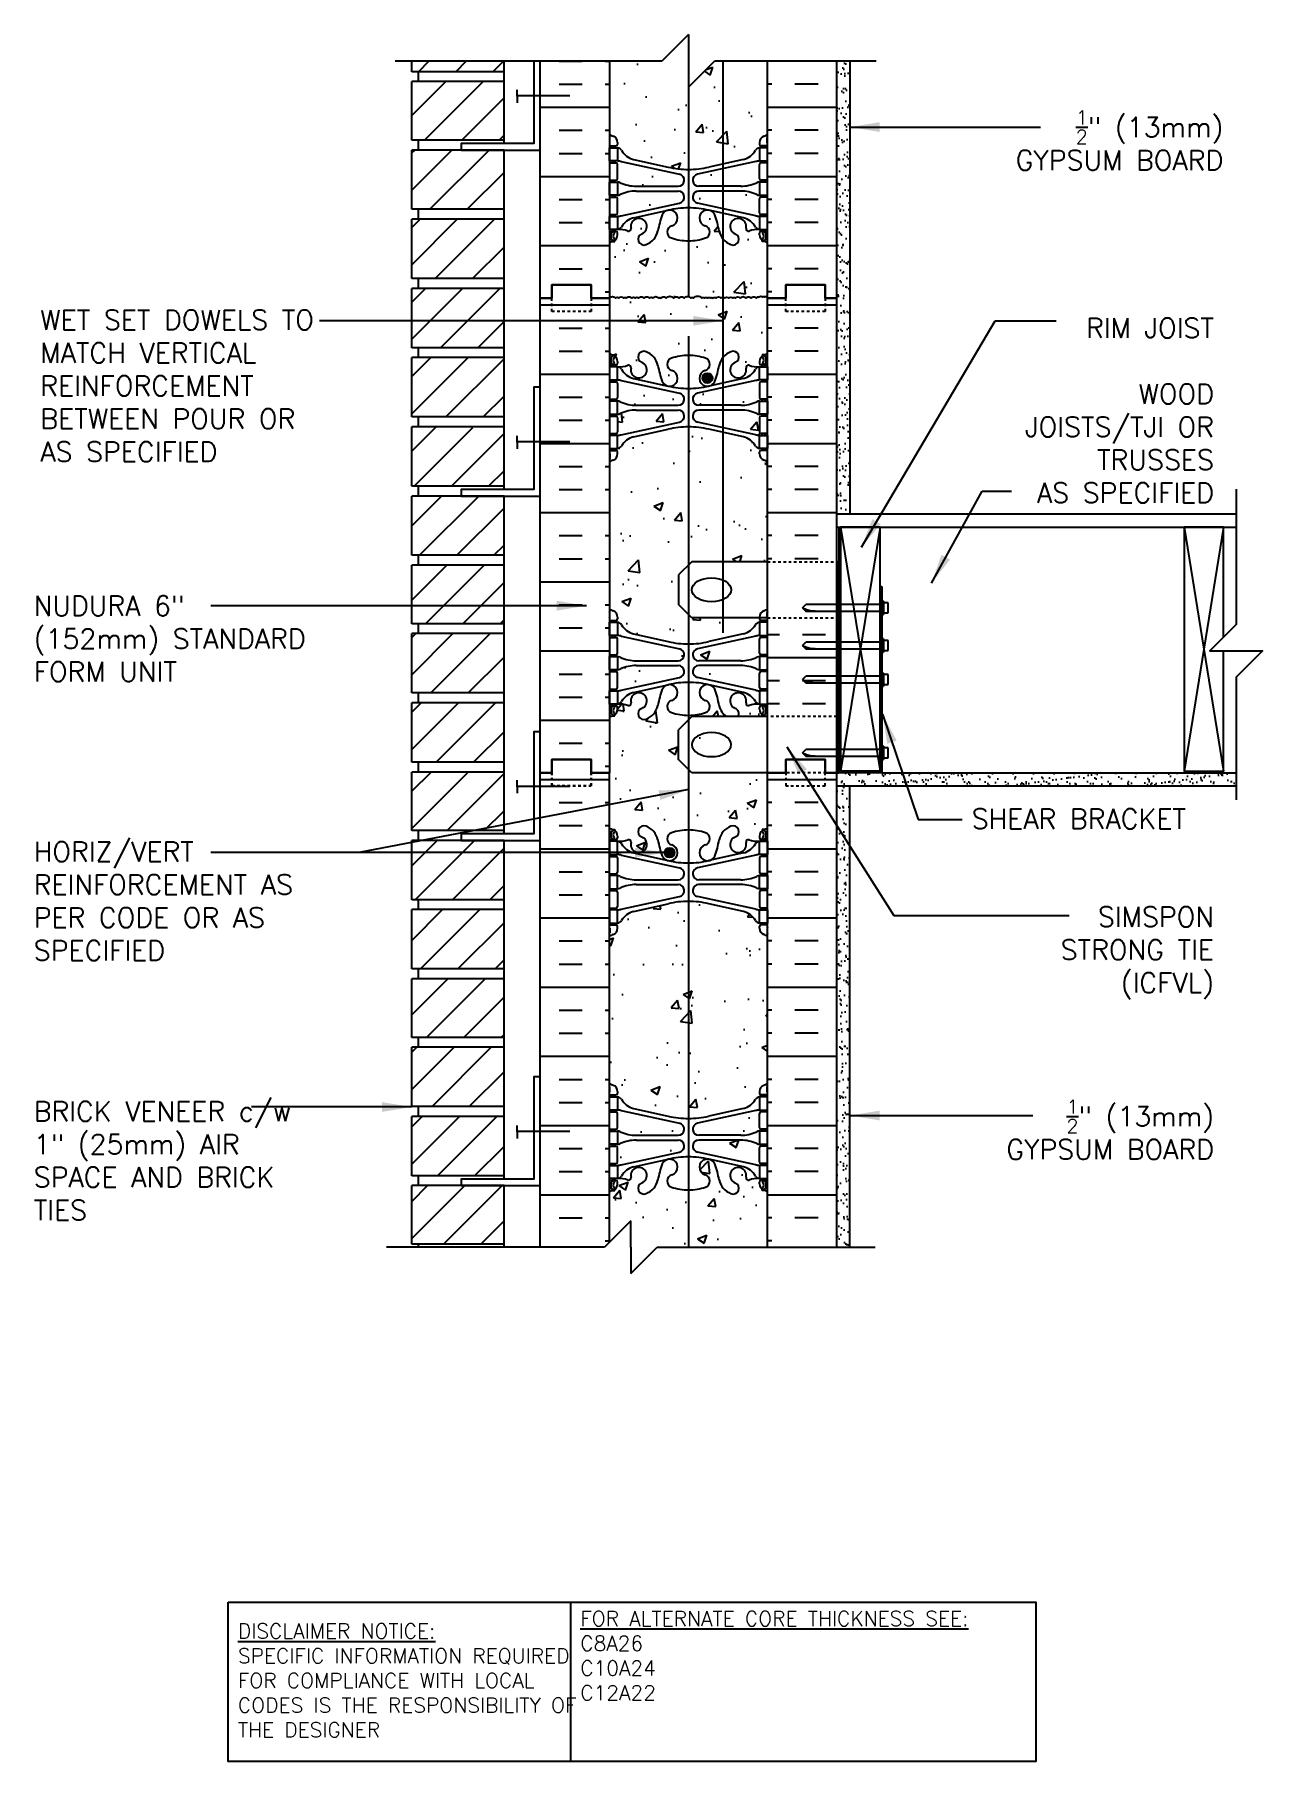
# Model space of a CAD drawing. Header units: inches. Extents: x 26.9 to 73.5, y -18.3 to 47.3.
import ezdxf

# ---------------------------------------------------------------- set-up
doc = ezdxf.new("R2010")
doc.units = ezdxf.units.IN
doc.header["$LTSCALE"] = 0.5
doc.header["$MEASUREMENT"] = 0
doc.linetypes.add('DASHED2', pattern=[0.375, 0.25, -0.125])
doc.linetypes.add('HIDDEN2', pattern=[0.1875, 0.125, -0.0625])
for name, color, linetype in [('HATCH', 12, 'Continuous'), ('line25', 2, 'Continuous'), ('LINE3', 3, 'Continuous'), ('LINE50', 5, 'Continuous'), ('LINE9', 9, 'Continuous'), ('TEXT', 4, 'Continuous'), ('Web_Edge', 9, 'Continuous')]:
    doc.layers.add(name, color=color, linetype=linetype)
doc.styles.add('DIM', font='romans.shx', dxfattribs={"width": 0.7})
doc.styles.add('ROMANS', font='romans.shx', dxfattribs={"height": 1.125})
doc.styles.get("Standard").update_dxf_attribs({"font": 'romans.shx', "height": 1.125})
doc.dimstyles.new('ext_12', dxfattribs={"dimscale": 12, "dimtxt": 0.09375, "dimasz": 0.09375, "dimexe": 0.09375, "dimexo": 0.0625, "dimgap": 0.0625, "dimtad": 1, "dimdec": 1, "dimzin": 3, "dimdsep": 46, "dimlunit": 4, "dimtxsty": 'DIM', "dimcen": 0.09, "dimdle": 0.09375, "dimclrt": 4, "dimadec": 0, "dimazin": 0, "dimtfac": 1, "dimtdec": 1, "dimtmove": 2, "dimatfit": 3, "dimfxl": 1, "dimfrac": 2, "dimtolj": 1, "dimtzin": 0, "dimarcsym": 0})

msp = doc.modelspace()

# ---------------------------------------------------------------- texts
at = {"layer": 'TEXT', "char_height": 0.75, "style": 'ROMANS'}
for s, insert, width, attachment_point in [('\\A1;{\\H0.7x;\\S1/2;\\H1.4286x;"} (13mm) GYPSUM BOARD', (71.964, 42.11), 9.28726, 9), ('WET SET DOWELS TO MATCH VERTICAL REINFORCEMENT BETWEEN POUR OR AS SPECIFIED ', (27.081, 33.929), 11.70168, 4), ('\\A1;\\PRIM JOIST\\P\\PWOOD \\PJOISTS/TJI OR\\PTRUSSES \\PAS SPECIFIED', (71.611, 29.495), 12.00896, 9), ('NUDURA 6" (152mm) STANDARD FORM UNIT', (26.831, 24.334), 11.69947, 4), ('SHEAR BRACKET', (62.418, 17.504), 15.79937, 4), ('HORIZ/VERT REINFORCEMENT AS PER CODE OR AS SPECIFIED', (26.831, 14.383), 11.69947, 4), ('SIMSPON \\PSTRONG TIE\\P(ICFVL)', (71.611, 12.411), 15.79937, 6), ('BRICK VENEER c/w 1" (25mm) AIR SPACE AND BRICK TIES', (26.831, 4.534), 10.8749, 4), ('\\A1;{\\H0.7x;\\S1/2;\\H1.4286x;"} (13mm) GYPSUM BOARD', (71.611, 4.587), 10.57544, 9)]:
    msp.add_mtext(s, dxfattribs=dict(at, insert=insert, width=width, attachment_point=attachment_point))
at = {"layer": 'TEXT', "char_height": 0.5625, "attachment_point": 4}
for s, insert, width in [('{\\LDISCLAIMER NOTICE:}\\PSPECIFIC INFORMATION REQUIRED FOR COMPLIANCE WITH LOCAL CODES IS THE RESPONSIBILITY OF THE DESIGNER', (34.577, -15.182), 14.00235), ('{\\LFOR ALTERNATE CORE THICKNESS SEE:\\P}C8A26\\PC10A24\\PC12A22', (47.569, -14.242), 23.33295)]:
    msp.add_mtext(s, dxfattribs=dict(at, insert=insert, width=width))

# ---------------------------------------------------------------- hatches: boundary and pattern name
h = msp.add_hatch()
h.set_pattern_fill('AR-CONC', color=256, scale=0.25, style=0)
h.paths.add_polyline_path([(54.366, 21.658), (54.366, 21.725, -0.414214), (54.428, 21.788), (54.476, 21.788), (54.476, 21.858), (54.371, 21.858, 0.10046), (53.977, 21.801, -0.601435), (53.858, 21.906, 2.182095), (53.448, 21.693, -0.455774), (53.557, 21.379), (54.624, 21.379, 0.03269), (54.566, 21.409), (54.476, 21.409), (54.476, 21.451, -0.249069)])
at = {"layer": 'HATCH'}
h = msp.add_hatch(dxfattribs=at)
h.set_pattern_fill('AR-CONC', color=256, scale=0.5)
h.paths.add_polyline_path([(51.676, 14.371, 0.057795), (50.908, 14.282), (49.586, 13.991, 0.196323), (49.137, 13.645, -0.188973), (48.981, 13.55), (48.876, 13.55), (48.876, 13.48), (48.924, 13.48, -0.414214), (48.986, 13.418), (48.986, 13.35, -0.317837), (48.819, 13.115, 0.082415), (48.676, 13.036), (48.676, 7.473, 0.082415), (48.819, 7.394, -0.317837), (48.986, 7.158), (48.986, 7.09, -0.414214), (48.924, 7.028), (48.876, 7.028), (48.876, 6.958), (48.981, 6.958, -0.188973), (49.137, 6.863, 0.196323), (49.586, 6.517), (50.908, 6.226, 0.057795), (51.676, 6.137)])
h.paths.add_polyline_path([(54.676, 13.036, 0.082415), (54.533, 13.115, -0.317837), (54.366, 13.35), (54.366, 13.418, -0.414214), (54.428, 13.48), (54.476, 13.48), (54.476, 13.55), (54.371, 13.55, -0.188973), (54.215, 13.645, 0.196323), (53.766, 13.991), (52.444, 14.282, 0.057795), (51.676, 14.371), (51.676, 6.137, 0.057795), (52.444, 6.226), (53.766, 6.517, 0.196323), (54.215, 6.863, -0.188973), (54.371, 6.958), (54.476, 6.958), (54.476, 7.028), (54.428, 7.028, -0.414214), (54.366, 7.09), (54.366, 7.158, -0.317837), (54.533, 7.394, 0.082415), (54.676, 7.473)])
h.paths.add_polyline_path([(51.676, 32.371, 0.057795), (50.908, 32.282), (49.586, 31.991, 0.196323), (49.137, 31.645, -0.188973), (48.981, 31.55), (48.876, 31.55), (48.876, 31.48), (48.924, 31.48, -0.414214), (48.986, 31.418), (48.986, 31.35, -0.317837), (48.819, 31.115, 0.082415), (48.676, 31.036), (48.676, 25.473, 0.082415), (48.819, 25.394, -0.317837), (48.986, 25.158), (48.986, 25.09, -0.414214), (48.924, 25.028), (48.876, 25.028), (48.876, 24.958), (48.981, 24.958, -0.188973), (49.137, 24.863, 0.196323), (49.586, 24.517), (50.908, 24.226, 0.057795), (51.676, 24.137), (51.676, 25.254), (51.301, 25.629), (51.301, 26.754), (51.676, 27.129)])
h.paths.add_polyline_path([(52.978, 32.165), (52.444, 32.282, 0.057795), (51.676, 32.371), (51.676, 27.129), (51.801, 27.254), (52.978, 27.254)])
h.paths.add_polyline_path([(54.676, 31.036, 0.082415), (54.533, 31.115, -0.317837), (54.366, 31.35), (54.366, 31.418, -0.414214), (54.428, 31.48), (54.476, 31.48), (54.476, 31.55), (54.371, 31.55, -0.188973), (54.215, 31.645, 0.196323), (53.766, 31.991), (52.978, 32.165), (52.978, 27.254), (54.676, 27.254)])
h.paths.add_polyline_path([(54.371, 24.958), (54.476, 24.958), (54.476, 25.028), (54.428, 25.028, -0.414214), (54.366, 25.09), (54.366, 25.129), (51.801, 25.129), (51.676, 25.254), (51.676, 24.137, 0.057795), (52.444, 24.226), (53.766, 24.517, 0.196323), (54.215, 24.863, -0.188973)])
h.paths.add_polyline_path([(52.978, 37.292, 0.253324), (52.901, 37.254, 0.520567), (52.723, 37.254, 0.520567), (52.608, 37.254, 0.520567), (52.518, 37.254, 0.520567), (52.398, 37.254, 0.520567), (52.282, 37.254, 0.520567), (52.177, 37.254, 0.520567), (51.871, 37.254, 0.520567), (51.761, 37.254, 0.520567), (51.514, 37.254, 0.520567), (51.315, 37.254, 0.520567), (51.105, 37.254, 0.520567), (50.827, 37.254, 0.520567), (50.638, 37.254, 0.520567), (50.544, 37.254, 0.520567), (50.318, 37.254, 0.520567), (50.197, 37.254, 0.520567), (49.988, 37.254, 0.520567), (49.778, 37.254, 0.520567), (49.652, 37.254, 0.520567), (49.526, 37.254, 0.520567), (49.316, 37.254, 0.520567), (49.211, 37.254, 0.520567), (49.028, 37.254, 0.520567), (48.907, 37.254, 0.520567), (48.676, 37.254), (48.676, 35.165, 0.064398), (48.786, 35.099), (48.876, 35.099), (48.876, 35.057, -0.249069), (48.986, 34.85), (48.986, 34.783, -0.414214), (48.924, 34.72), (48.876, 34.72), (48.876, 34.65), (48.981, 34.65, 0.10046), (49.375, 34.707, -0.601435), (49.494, 34.603, 2.182095), (49.904, 34.816, -1), (50.068, 35.224, -0.24438), (50.516, 34.703, 0.053157), (50.682, 34.089, 0.223253), (50.882, 33.924), (50.902, 33.92, 0.955472), (51.04, 34.514, -0.735593), (51.027, 34.972, -0.082755), (51.676, 35.08, -0.082755), (52.325, 34.972, -0.735593), (52.312, 34.514, 0.955472), (52.45, 33.92), (52.47, 33.924, 0.223253), (52.67, 34.089, 0.053157), (52.836, 34.703, -0.110434), (52.978, 34.996)])
h.paths.add_polyline_path([(52.582, 34.22, -1), (52.207, 34.22, -1)], flags=16)
h.paths.add_polyline_path([(54.676, 37.254), (54.676, 37.296, 0.439264), (54.575, 37.296, 0.520567), (54.486, 37.296, 0.520567), (54.355, 37.296, 0.520567), (54.255, 37.254, 0.520567), (54.05, 37.254, 0.520567), (53.856, 37.254, 0.520567), (53.636, 37.254, 0.520567), (53.457, 37.254, 0.520567), (53.358, 37.254, 0.520567), (53.2, 37.254, 0.520567), (53.048, 37.254, 0.236107), (52.978, 37.292), (52.978, 34.996, -0.130426), (53.284, 35.224, -1), (53.448, 34.816, 2.182095), (53.858, 34.603, -0.601435), (53.977, 34.707, 0.10046), (54.371, 34.65), (54.476, 34.65), (54.476, 34.72), (54.428, 34.72, -0.414214), (54.366, 34.783), (54.366, 34.85, -0.249069), (54.476, 35.057), (54.476, 35.099), (54.566, 35.099, 0.064398), (54.676, 35.165)])
h.paths.add_polyline_path([(54.676, 39.343, 0.064398), (54.566, 39.409), (54.476, 39.409), (54.476, 39.451, -0.249069), (54.366, 39.658), (54.366, 39.725, -0.414214), (54.428, 39.788), (54.476, 39.788), (54.476, 39.858), (54.371, 39.858, 0.10046), (53.977, 39.801, -0.601435), (53.858, 39.906, 2.182095), (53.448, 39.693, -1), (53.284, 39.284, -0.130426), (52.978, 39.512), (52.978, 37.292, -0.236107), (53.048, 37.254, -0.520567), (53.2, 37.254, -0.520567), (53.358, 37.254, -0.520567), (53.457, 37.254, -0.520567), (53.636, 37.254, -0.520567), (53.856, 37.254, -0.520567), (54.05, 37.254, -0.520567), (54.255, 37.254, -0.520567), (54.355, 37.296, -0.520567), (54.486, 37.296, -0.520567), (54.575, 37.296, -0.439264), (54.676, 37.296)])
h.paths.add_polyline_path([(52.978, 39.512, -0.110434), (52.836, 39.805, 0.053157), (52.67, 40.419, 0.223253), (52.47, 40.584), (52.45, 40.588, 0.955472), (52.312, 39.995, -0.735593), (52.325, 39.537, -0.082755), (51.676, 39.429), (51.676, 37.313, -0.177315), (51.761, 37.254, -0.520567), (51.871, 37.254, -0.520567), (52.177, 37.254, -0.520567), (52.282, 37.254, -0.520567), (52.398, 37.254, -0.520567), (52.518, 37.254, -0.520567), (52.608, 37.254, -0.520567), (52.723, 37.254, -0.520567), (52.901, 37.254, -0.253324), (52.978, 37.292)])
h.paths.add_polyline_path([(51.676, 39.429, -0.082755), (51.027, 39.537, -0.735593), (51.04, 39.995, 0.955472), (50.902, 40.588), (50.882, 40.584, 0.223253), (50.682, 40.419, 0.053157), (50.516, 39.805, -0.24438), (50.068, 39.284, -1), (49.904, 39.693, 2.182095), (49.494, 39.906, -0.601435), (49.375, 39.801, 0.10046), (48.981, 39.858), (48.876, 39.858), (48.876, 39.788), (48.924, 39.788, -0.414214), (48.986, 39.725), (48.986, 39.658, -0.249069), (48.876, 39.451), (48.876, 39.409), (48.786, 39.409, 0.064398), (48.676, 39.343), (48.676, 37.254, -0.520567), (48.907, 37.254, -0.520567), (49.028, 37.254, -0.520567), (49.211, 37.254, -0.520567), (49.316, 37.254, -0.520567), (49.526, 37.254, -0.520567), (49.652, 37.254, -0.520567), (49.778, 37.254, -0.520567), (49.988, 37.254, -0.520567), (50.197, 37.254, -0.520567), (50.318, 37.254, -0.520567), (50.544, 37.254, -0.520567), (50.638, 37.254, -0.520567), (50.827, 37.254, -0.520567), (51.105, 37.254, -0.520567), (51.315, 37.254, -0.520567), (51.514, 37.254, -0.314246), (51.676, 37.313)])
h.paths.add_polyline_path([(51.676, 45.254), (51.676, 47.254), (50.676, 46.254), (48.676, 46.254), (48.676, 43.473, 0.082415), (48.819, 43.394, -0.317837), (48.986, 43.158), (48.986, 43.09, -0.414214), (48.924, 43.028), (48.876, 43.028), (48.876, 42.958), (48.981, 42.958, -0.188973), (49.137, 42.863, 0.196323), (49.586, 42.517), (50.908, 42.226, 0.057795), (51.676, 42.137)])
h.paths.add_polyline_path([(52.978, 46.254), (52.676, 46.254), (51.676, 45.254), (51.676, 42.137, 0.057795), (52.444, 42.226), (52.978, 42.344)])
h.paths.add_polyline_path([(54.676, 46.254), (52.978, 46.254), (52.978, 42.344), (53.766, 42.517, 0.196323), (54.215, 42.863, -0.188973), (54.371, 42.958), (54.476, 42.958), (54.476, 43.028), (54.428, 43.028, -0.414214), (54.366, 43.09), (54.366, 43.158, -0.317837), (54.533, 43.394, 0.082415), (54.676, 43.473)])
h = msp.add_hatch(dxfattribs=at)
h.set_pattern_fill('ANSI31', color=256, scale=8, style=0)
h.set_pattern_definition([(45, (34.8746, -11.6206), (-0.707107, 0.707107), [])])
h.paths.add_polyline_path([(44.676, 21.904), (41.176, 21.904), (41.176, 19.654), (44.676, 19.654)])
h.paths.add_polyline_path([(44.676, 24.529), (41.176, 24.529), (41.176, 22.279), (44.676, 22.279)])
h.paths.add_polyline_path([(44.676, 27.124), (41.176, 27.124), (41.176, 24.904), (44.676, 24.904)])
h.paths.add_polyline_path([(44.676, 29.749), (41.176, 29.749), (41.176, 27.499), (44.676, 27.499)])
h.paths.add_polyline_path([(44.676, 32.349), (43.051, 32.349), (43.051, 32.374), (41.176, 32.374), (41.176, 30.124), (44.676, 30.124)])
h.paths.add_polyline_path([(44.676, 34.999), (41.176, 34.999), (41.176, 32.749), (44.676, 32.749)])
h.paths.add_polyline_path([(44.676, 37.624), (41.176, 37.624), (41.176, 35.374), (44.676, 35.374)])
h.paths.add_polyline_path([(44.676, 40.249), (41.176, 40.249), (41.176, 37.999), (44.676, 37.999)])
h.paths.add_polyline_path([(44.676, 42.849), (43.051, 42.849), (43.051, 42.874), (41.176, 42.874), (41.176, 40.624), (44.676, 40.624)])
h.paths.add_polyline_path([(44.676, 45.47), (41.176, 45.47), (41.176, 43.249), (44.676, 43.249)])
h.paths.add_polyline_path([(44.676, 46.254), (41.176, 46.254), (41.176, 45.845), (44.676, 45.845)])
h = msp.add_hatch(dxfattribs=at)
h.set_pattern_fill('INSUL', color=256, scale=7, style=0)
h.set_pattern_definition([(0, (-2877.4856, -359.7554), (0, 2.625), []), (0, (-2877.4856, -358.8804), (0, 2.625), [0.875, -0.875]), (0, (-2877.4856, -358.0054), (0, 2.625), [0.875, -0.875])])
h.paths.add_polyline_path([(48.676, 46.254), (46.051, 46.254), (46.051, 37.254), (46.488, 37.254), (46.488, 37.754), (47.988, 37.754), (47.988, 37.254), (48.676, 37.254)])
h = msp.add_hatch(dxfattribs=at)
h.set_pattern_fill('INSUL', color=256, scale=7, style=0)
h.set_pattern_definition([(180, (2980.8376, -359.7554), (0, 2.625), []), (180, (2980.8376, -358.8804), (0, 2.625), [0.875, -0.875]), (180, (2980.8376, -358.0054), (0, 2.625), [0.875, -0.875])])
h.paths.add_polyline_path([(57.301, 46.254), (54.676, 46.254), (54.676, 37.254), (55.363, 37.254), (55.363, 37.754), (56.863, 37.754), (56.863, 37.254), (57.301, 37.254)])
h = msp.add_hatch(dxfattribs=at)
h.set_pattern_fill('AR-SAND', color=256, scale=0.25, style=0)
h.paths.add_polyline_path([(57.801, 46.254), (57.301, 46.254), (57.301, 29.067), (57.801, 29.067)])
h = msp.add_hatch(dxfattribs=at)
h.set_pattern_fill('AR-CONC', color=256, scale=0.5, style=0)
h.paths.add_polyline_path([(53.661, 41.498, 0.097844), (54.267, 41.63, -0.124673), (54.371, 41.658), (54.476, 41.658), (54.476, 41.728), (54.428, 41.728, -0.414214), (54.366, 41.79), (54.366, 42.325, -0.414214), (54.428, 42.388), (54.476, 42.388), (54.476, 42.458), (54.371, 42.458, 0.036537), (54.227, 42.434), (52.978, 42.162), (52.978, 41.498)])
h.paths.add_polyline_path([(52.978, 41.318), (52.978, 40.654), (54.227, 40.382, 0.036537), (54.371, 40.358), (54.476, 40.358), (54.476, 40.428), (54.428, 40.428, -0.414214), (54.366, 40.49), (54.366, 41.025, -0.414214), (54.428, 41.088), (54.476, 41.088), (54.476, 41.158), (54.371, 41.158, -0.124673), (54.267, 41.186, 0.097844), (53.661, 41.318)])
h.paths.add_polyline_path([(52.065, 41.318, 0.897292), (52.016, 40.863), (52.978, 40.654), (52.978, 41.318)])
h.paths.add_polyline_path([(52.016, 41.953, 0.897292), (52.065, 41.498), (52.978, 41.498), (52.978, 42.162)])
h.paths.add_polyline_path([(49.125, 42.434, 0.036537), (48.981, 42.458), (48.876, 42.458), (48.876, 42.388), (48.924, 42.388, -0.414214), (48.986, 42.325), (48.986, 41.79, -0.414214), (48.924, 41.728), (48.876, 41.728), (48.876, 41.658), (48.981, 41.658, -0.124673), (49.085, 41.63, 0.097844), (49.691, 41.498), (51.287, 41.498, 0.897292), (51.336, 41.953)])
h.paths.add_polyline_path([(51.336, 40.863, 0.677618), (51.406, 41.285), (50.596, 41.285), (49.396, 41.285, 0.051135), (49.085, 41.186, -0.124673), (48.981, 41.158), (48.876, 41.158), (48.876, 41.088), (48.924, 41.088, -0.414214), (48.986, 41.025), (48.986, 40.49, -0.414214), (48.924, 40.428), (48.876, 40.428), (48.876, 40.358), (48.981, 40.358, 0.036537), (49.125, 40.382)])
h = msp.add_hatch(dxfattribs=at)
h.set_pattern_fill('INSUL', color=256, scale=7, style=0)
h.set_pattern_definition([(0, (-2877.4856, -377.7554), (0, 2.625), []), (0, (-2877.4856, -376.8804), (0, 2.625), [0.875, -0.875]), (0, (-2877.4856, -376.0054), (0, 2.625), [0.875, -0.875])])
h.paths.add_polyline_path([(46.051, 19.254), (46.488, 19.254), (46.488, 19.754), (47.988, 19.754), (47.988, 19.254), (48.676, 19.254), (48.676, 37.254), (47.988, 37.254), (47.988, 37.754), (46.488, 37.754), (46.488, 37.254), (46.051, 37.254)])
h = msp.add_hatch(dxfattribs=at)
h.set_pattern_fill('INSUL', color=256, scale=7, style=0)
h.set_pattern_definition([(180, (2980.8376, -377.7554), (0, 2.625), []), (180, (2980.8376, -376.8804), (0, 2.625), [0.875, -0.875]), (180, (2980.8376, -376.0054), (0, 2.625), [0.875, -0.875])])
h.paths.add_polyline_path([(54.676, 27.254), (57.301, 27.254), (57.301, 37.254), (56.863, 37.254), (56.863, 37.754), (55.363, 37.754), (55.363, 37.254), (54.676, 37.254)])
h = msp.add_hatch(dxfattribs=at)
h.set_pattern_fill('AR-CONC', color=256, scale=0.5, style=0)
h.paths.add_polyline_path([(52.978, 33.19), (53.661, 33.19, 0.097844), (54.267, 33.322, -0.124673), (54.371, 33.35), (54.476, 33.35), (54.476, 33.42), (54.428, 33.42, -0.414214), (54.366, 33.483), (54.366, 34.018, -0.414214), (54.428, 34.08), (54.476, 34.08), (54.476, 34.15), (54.371, 34.15, 0.036537), (54.227, 34.127), (52.978, 33.854)])
h.paths.add_polyline_path([(52.978, 33.19), (52.978, 33.854), (52.016, 33.645, 0.897292), (52.065, 33.19)])
h.paths.add_polyline_path([(52.978, 33.01), (52.065, 33.01, 0.897292), (52.016, 32.556), (52.978, 32.346)])
h.paths.add_polyline_path([(54.227, 32.074, 0.036537), (54.371, 32.05), (54.476, 32.05), (54.476, 32.12), (54.428, 32.12, -0.414214), (54.366, 32.183), (54.366, 32.718, -0.414214), (54.428, 32.78), (54.476, 32.78), (54.476, 32.85), (54.371, 32.85, -0.124673), (54.267, 32.879, 0.097844), (53.661, 33.01), (52.978, 33.01), (52.978, 32.346)])
h.paths.add_polyline_path([(51.336, 32.556, 0.897292), (51.287, 33.01), (49.691, 33.01, 0.097844), (49.085, 32.879, -0.124673), (48.981, 32.85), (48.876, 32.85), (48.876, 32.78), (48.924, 32.78, -0.414214), (48.986, 32.718), (48.986, 32.183, -0.414214), (48.924, 32.12), (48.876, 32.12), (48.876, 32.05), (48.981, 32.05, 0.036537), (49.125, 32.074)])
h.paths.add_polyline_path([(51.287, 33.19, 0.897292), (51.336, 33.645), (49.21, 34.108), (48.876, 34.108), (48.876, 34.08), (48.924, 34.08, -0.414214), (48.986, 34.018), (48.986, 33.483, -0.414214), (48.924, 33.42), (48.876, 33.42), (48.876, 33.35), (48.981, 33.35, -0.124673), (49.085, 33.322, 0.097844), (49.691, 33.19)])
h = msp.add_hatch(dxfattribs=at)
h.set_pattern_fill('INSUL', color=256, scale=7, style=0)
h.paths.add_polyline_path([(57.301, 25.129), (54.676, 25.129), (54.676, 21.379), (57.301, 21.379)])
h = msp.add_hatch(dxfattribs=at)
h.set_pattern_fill('AR-CONC', color=256, scale=0.5, style=0)
h.paths.add_polyline_path([(54.366, 24.325, -0.414214), (54.428, 24.388), (54.476, 24.388), (54.476, 24.458), (54.371, 24.458, 0.036537), (54.227, 24.434), (52.978, 24.162), (52.978, 23.498), (53.661, 23.498, 0.097844), (54.267, 23.63, -0.124673), (54.371, 23.658), (54.476, 23.658), (54.476, 23.728), (54.428, 23.728, -0.414214), (54.366, 23.79)])
h.paths.add_polyline_path([(54.366, 23.025, -0.414214), (54.428, 23.088), (54.476, 23.088), (54.476, 23.158), (54.371, 23.158, -0.124673), (54.267, 23.186, 0.097844), (53.661, 23.318), (52.978, 23.318), (52.978, 22.654), (54.227, 22.382, 0.036537), (54.371, 22.358), (54.476, 22.358), (54.476, 22.428), (54.428, 22.428, -0.414214), (54.366, 22.49)])
h.paths.add_polyline_path([(52.978, 23.318), (52.065, 23.318, 0.897292), (52.016, 22.863), (52.978, 22.654)])
h.paths.add_polyline_path([(52.978, 24.162), (52.016, 23.953, 0.897292), (52.065, 23.498), (52.978, 23.498)])
h.paths.add_polyline_path([(51.336, 23.953), (49.125, 24.434, 0.036537), (48.981, 24.458), (48.876, 24.458), (48.876, 24.388), (48.924, 24.388, -0.414214), (48.986, 24.325), (48.986, 23.79, -0.414214), (48.924, 23.728), (48.876, 23.728), (48.876, 23.658), (48.981, 23.658, -0.124673), (49.085, 23.63, 0.097844), (49.691, 23.498), (51.287, 23.498, 0.897292)])
h.paths.add_polyline_path([(51.287, 23.318), (49.691, 23.318, 0.097844), (49.085, 23.186, -0.124673), (48.981, 23.158), (48.876, 23.158), (48.876, 23.088), (48.924, 23.088, -0.414214), (48.986, 23.025), (48.986, 22.49, -0.414214), (48.924, 22.428), (48.876, 22.428), (48.876, 22.358), (48.981, 22.358, 0.036537), (49.125, 22.382), (51.336, 22.863, 0.897292)])
h = msp.add_hatch(dxfattribs=at)
h.set_pattern_fill('AR-CONC', color=256, scale=0.5, style=0)
h.paths.add_polyline_path([(54.676, 19.254), (52.978, 19.254), (52.978, 16.996, -0.130426), (53.284, 17.224, -1), (53.448, 16.816, 2.182095), (53.858, 16.603, -0.601435), (53.977, 16.707, 0.10046), (54.371, 16.65), (54.476, 16.65), (54.476, 16.72), (54.428, 16.72, -0.414214), (54.366, 16.783), (54.366, 16.85, -0.249069), (54.476, 17.057), (54.476, 17.099), (54.566, 17.099, 0.064398), (54.676, 17.165)])
h.paths.add_polyline_path([(53.748, 16.532, -1), (53.373, 16.532, -1)], flags=16)
h.paths.add_polyline_path([(52.978, 19.254), (51.801, 19.254), (51.301, 19.754), (51.301, 20.879), (51.801, 21.379), (52.978, 21.379), (52.978, 21.512, -0.110434), (52.836, 21.805, 0.053157), (52.67, 22.419, 0.223253), (52.47, 22.584), (52.45, 22.588, 0.955472), (52.312, 21.995, -0.735593), (52.325, 21.537, -0.082755), (51.676, 21.429, -0.082755), (51.027, 21.537, -0.735593), (51.04, 21.995, 0.955472), (50.902, 22.588), (50.882, 22.584, 0.223253), (50.682, 22.419, 0.053157), (50.516, 21.805, -0.24438), (50.068, 21.284, -1), (49.904, 21.693, 2.182095), (49.494, 21.906, -0.601435), (49.375, 21.801, 0.10046), (48.981, 21.858), (48.876, 21.858), (48.876, 21.788), (48.924, 21.788, -0.414214), (48.986, 21.725), (48.986, 21.658, -0.249069), (48.876, 21.451), (48.876, 21.409), (48.786, 21.409, 0.064398), (48.676, 21.343), (48.676, 19.254), (48.676, 17.165, 0.064398), (48.786, 17.099), (48.876, 17.099), (48.876, 17.057, -0.249069), (48.986, 16.85), (48.986, 16.783, -0.414214), (48.924, 16.72), (48.876, 16.72), (48.876, 16.65), (48.981, 16.65, 0.10046), (49.375, 16.707, -0.601435), (49.494, 16.603, 2.182095), (49.904, 16.816, -1), (50.068, 17.224, -0.24438), (50.516, 16.703, 0.053157), (50.682, 16.089, 0.223253), (50.882, 15.924), (50.902, 15.92, 0.955472), (51.04, 16.514, -0.735593), (51.027, 16.972, -0.082755), (51.676, 17.08, -0.082755), (52.325, 16.972, -0.735593), (52.312, 16.514, 0.955472), (52.45, 15.92), (52.47, 15.924, 0.223253), (52.67, 16.089, 0.053157), (52.836, 16.703, -0.110434), (52.978, 16.996)])
edge = h.paths.add_edge_path(flags=17)
edge.add_ellipse((52.547, 20.317), major_axis=(-0.746, 0), ratio=0.610344, start_angle=-125.31074, end_angle=125.31074)
edge.add_line((52.978, 19.945), (52.978, 20.688))
edge = h.paths.add_edge_path()
edge.add_ellipse((52.547, 20.317), major_axis=(-0.746, 0), ratio=0.610344, start_angle=125.31074, end_angle=234.68926)
edge.add_line((52.978, 20.688), (52.978, 19.945))
h = msp.add_hatch(dxfattribs=at)
h.set_pattern_fill('INSUL', color=256, scale=7, style=0)
h.set_pattern_definition([(7e-15, (-2877.4856, -395.7554), (0, 2.625), []), (7e-15, (-2877.4856, -394.8804), (0, 2.625), [0.875, -0.875]), (7e-15, (-2877.4856, -394.0054), (0, 2.625), [0.875, -0.875])])
h.paths.add_polyline_path([(46.051, 1.254), (46.488, 1.254), (46.488, 1.754), (47.988, 1.754), (47.988, 1.254), (48.676, 1.254), (48.676, 19.254), (47.988, 19.254), (47.988, 19.754), (46.488, 19.754), (46.488, 19.254), (46.051, 19.254)])
h = msp.add_hatch(dxfattribs=at)
h.set_pattern_fill('INSUL', color=256, scale=7, style=0)
h.set_pattern_definition([(180, (2980.8376, -395.7554), (0, 2.625), []), (180, (2980.8376, -394.8804), (0, 2.625), [0.875, -0.875]), (180, (2980.8376, -394.0054), (0, 2.625), [0.875, -0.875])])
h.paths.add_polyline_path([(57.301, 1.254), (56.863, 1.254), (56.863, 1.754), (55.363, 1.754), (55.363, 1.254), (54.676, 1.254), (54.676, 19.254), (55.363, 19.254), (55.363, 19.754), (56.863, 19.754), (56.863, 19.254), (57.301, 19.254)])
h = msp.add_hatch(dxfattribs=at)
h.set_pattern_fill('ANSI31', color=256, scale=8, style=0)
h.paths.add_polyline_path([(44.676, 17.059), (44.676, 19.279), (41.176, 19.279), (41.176, 17.059)])
h.paths.add_polyline_path([(44.676, 14.434), (44.676, 16.684), (41.176, 16.684), (41.176, 14.434)])
h.paths.add_polyline_path([(44.676, 11.809), (44.676, 14.059), (41.176, 14.059), (41.176, 11.809)])
h.paths.add_polyline_path([(44.676, 9.214), (44.676, 11.434), (41.176, 11.434), (41.176, 9.214)])
h.paths.add_polyline_path([(44.676, 6.589), (44.676, 8.839), (41.176, 8.839), (41.176, 6.589)])
h.paths.add_polyline_path([(41.176, 6.214), (41.176, 3.964), (44.676, 3.964), (44.676, 6.214)])
h.paths.add_polyline_path([(44.676, 1.368), (44.676, 3.589), (41.176, 3.589), (41.176, 1.368)])
h = msp.add_hatch(dxfattribs=at)
h.set_pattern_fill('AR-SAND', color=256, scale=0.25, style=0)
h.paths.add_polyline_path([(72.452, 18.754), (72.452, 19.254), (59.006, 19.254), (57.381, 19.254), (57.301, 19.254), (57.301, 18.754)])
h = msp.add_hatch(dxfattribs=at)
h.set_pattern_fill('AR-SAND', color=256, scale=0.25, style=0)
h.paths.add_polyline_path([(57.801, 18.754), (57.301, 18.754), (57.301, 1.254), (57.801, 1.254)])
h = msp.add_hatch(dxfattribs=at)
h.set_pattern_fill('AR-CONC', color=256, scale=0.5, style=0)
h.paths.add_polyline_path([(52.978, 6.162), (52.978, 5.498), (53.661, 5.498, 0.097844), (54.267, 5.63, -0.134256), (54.379, 5.658), (54.476, 5.658), (54.476, 5.728), (54.366, 5.728), (54.366, 6.388), (54.476, 6.388), (54.476, 6.458), (54.371, 6.458, 0.025313), (54.271, 6.444)])
h.paths.add_polyline_path([(53.661, 5.318), (52.978, 5.318), (52.978, 4.654), (54.271, 4.372, 0.025313), (54.371, 4.358), (54.476, 4.358), (54.476, 4.428), (54.366, 4.428), (54.366, 5.088), (54.476, 5.088), (54.476, 5.158), (54.379, 5.158, -0.134256), (54.267, 5.186, 0.097844)])
h.paths.add_polyline_path([(52.065, 5.318, 0.897292), (52.016, 4.863), (52.978, 4.654), (52.978, 5.318)])
h.paths.add_polyline_path([(52.016, 5.953, 0.897292), (52.065, 5.498), (52.978, 5.498), (52.978, 6.162)])
h.paths.add_polyline_path([(49.081, 6.444, 0.025313), (48.981, 6.458), (48.876, 6.458), (48.876, 6.388), (48.986, 6.388), (48.986, 5.728), (48.876, 5.728), (48.876, 5.658), (48.973, 5.658, -0.134256), (49.085, 5.63, 0.097844), (49.691, 5.498), (51.287, 5.498, 0.897292), (51.336, 5.953)])
h.paths.add_polyline_path([(51.336, 4.863, 0.897292), (51.287, 5.318), (49.691, 5.318, 0.097844), (49.085, 5.186, -0.134256), (48.973, 5.158), (48.876, 5.158), (48.876, 5.088), (48.986, 5.088), (48.986, 4.428), (48.876, 4.428), (48.876, 4.358), (48.981, 4.358, 0.025313), (49.081, 4.372)])
h = msp.add_hatch(dxfattribs=at)
h.set_pattern_fill('AR-CONC', color=256, scale=0.5, style=0)
h.paths.add_polyline_path([(52.978, 1.254), (54.676, 1.254), (54.676, 3.343, 0.064398), (54.566, 3.409), (54.476, 3.409), (54.476, 3.451, -0.249069), (54.366, 3.658), (54.366, 3.725, -0.414214), (54.428, 3.788), (54.476, 3.788), (54.476, 3.858), (54.371, 3.858, 0.10046), (53.977, 3.801, -0.601435), (53.858, 3.906, 2.182095), (53.448, 3.693, -1), (53.284, 3.284, -0.130426), (52.978, 3.512)])
h.paths.add_polyline_path([(52.978, 1.254), (52.978, 3.512, -0.110434), (52.836, 3.805, 0.053157), (52.67, 4.419, 0.223253), (52.47, 4.584), (52.45, 4.588, 0.955472), (52.312, 3.995, -0.735593), (52.325, 3.537, -0.082755), (51.676, 3.429, -0.082755), (51.027, 3.537, -0.735593), (51.04, 3.995, 0.955472), (50.902, 4.588), (50.882, 4.584, 0.223253), (50.682, 4.419, 0.053157), (50.516, 3.805, -0.24438), (50.068, 3.284, -1), (49.904, 3.693, 2.182095), (49.494, 3.906, -0.601435), (49.375, 3.801, 0.10046), (48.981, 3.858), (48.876, 3.858), (48.876, 3.788), (48.924, 3.788, -0.414214), (48.986, 3.725), (48.986, 3.658, -0.249069), (48.876, 3.451), (48.876, 3.409), (48.786, 3.409, 0.064398), (48.676, 3.343), (48.676, 1.442), (49.488, 2.254), (49.488, 1.254), (49.488, 0.254), (50.488, 1.254)])
at = {"layer": 'LINE3'}
for points in [[(52.582, 34.22, 1), (52.207, 34.22, 1)], [(50.77, 16.22, 1), (51.145, 16.22, 1)]]:
    msp.add_hatch(color=256, dxfattribs=at).paths.add_polyline_path(points)

# ---------------------------------------------------------------- linework, layer by layer
at = {"color": 3}
msp.add_line((51.676, 35.813), (51.676, 1.254), dxfattribs=at)
at = {"layer": 'HATCH'}
for p, q in [((57.443, 28.567), (58.943, 19.317)), ((58.943, 28.567), (57.443, 19.317)), ((70.477, 28.567), (71.977, 19.317)), ((71.977, 28.567), (70.477, 19.317))]:
    msp.add_line(p, q, dxfattribs=at)
msp.add_lwpolyline([(48.676, 37.254, -0.520567), (48.907, 37.254, -0.520567), (49.028, 37.254, -0.520567), (49.211, 37.254, -0.520567), (49.316, 37.254, -0.520567), (49.526, 37.254, -0.520567), (49.652, 37.254, -0.520567), (49.778, 37.254, -0.520567), (49.988, 37.254, -0.520567), (50.197, 37.254, -0.520567), (50.318, 37.254, -0.520567), (50.544, 37.254, -0.520567), (50.638, 37.254, -0.520567), (50.827, 37.254, -0.520567), (51.105, 37.254, -0.520567), (51.315, 37.254, -0.520567), (51.514, 37.254, -0.520567), (51.761, 37.254, -0.520567), (51.871, 37.254, -0.520567), (52.177, 37.254, -0.520567), (52.282, 37.254, -0.520567), (52.398, 37.254, -0.520567), (52.518, 37.254, -0.520567), (52.608, 37.254, -0.520567), (52.723, 37.254, -0.520567), (52.901, 37.254, -0.520567), (53.048, 37.254, -0.520567), (53.2, 37.254, -0.520567), (53.358, 37.254, -0.520567), (53.457, 37.254, -0.520567), (53.636, 37.254, -0.520567), (53.856, 37.254, -0.520567), (54.05, 37.254, -0.520567), (54.255, 37.254, -0.520567), (54.355, 37.296, -0.520567), (54.486, 37.296, -0.520567), (54.575, 37.296, -0.439264), (54.676, 37.296)], format="xyb", dxfattribs=at)
at = {"layer": 'line25'}
for p, q in [((41.176, 45.845), (41.176, 46.254)), ((44.676, 43.124), (44.676, 46.254)), ((48.676, 46.254), (48.676, 37.254)), ((54.676, 37.254), (54.676, 46.254)), ((44.676, 45.845), (41.176, 45.845)), ((41.176, 43.249), (41.176, 45.47)), ((44.676, 45.47), (41.176, 45.47)), ((41.426, 45.47), (41.426, 45.845)), ((44.676, 43.249), (41.176, 43.249)), ((41.426, 42.874), (41.426, 43.249)), ((41.176, 40.624), (41.176, 42.874)), ((44.676, 42.874), (41.176, 42.874)), ((44.676, 29.999), (44.676, 42.874)), ((44.676, 40.624), (41.176, 40.624)), ((41.426, 40.249), (41.426, 40.624)), ((41.176, 37.999), (41.176, 40.249)), ((44.676, 40.249), (41.176, 40.249)), ((44.676, 37.999), (41.176, 37.999)), ((41.426, 37.624), (41.426, 37.999)), ((44.676, 37.624), (41.176, 37.624)), ((41.176, 35.374), (41.176, 37.624)), ((48.676, 37.254), (48.676, 19.254)), ((54.676, 13.629), (54.676, 37.254)), ((44.676, 35.374), (41.176, 35.374)), ((41.426, 34.999), (41.426, 35.374)), ((44.676, 34.999), (41.176, 34.999)), ((41.176, 32.749), (41.176, 34.999)), ((44.676, 32.749), (41.176, 32.749)), ((44.676, 32.374), (41.176, 32.374)), ((41.176, 30.124), (41.176, 32.374)), ((41.426, 32.374), (41.426, 32.749)), ((44.676, 30.124), (41.176, 30.124)), ((44.676, 29.749), (41.176, 29.749)), ((41.176, 27.499), (41.176, 29.749)), ((41.426, 29.749), (41.426, 30.124)), ((44.676, 16.934), (44.676, 29.749)), ((57.301, 28.567), (72.452, 28.567)), ((44.676, 27.499), (41.176, 27.499)), ((44.676, 27.124), (41.176, 27.124)), ((41.176, 24.904), (41.176, 27.124)), ((41.426, 27.124), (41.426, 27.499)), ((58.943, 26.317), (58.943, 19.317)), ((44.676, 24.904), (41.176, 24.904)), ((41.426, 24.529), (41.426, 24.904)), ((44.676, 24.529), (41.176, 24.529)), ((41.176, 22.279), (41.176, 24.529)), ((44.676, 22.279), (41.176, 22.279)), ((41.426, 21.904), (41.426, 22.279)), ((44.676, 21.904), (41.176, 21.904)), ((41.176, 19.654), (41.176, 21.904)), ((44.676, 19.654), (41.176, 19.654)), ((41.426, 19.279), (41.426, 19.654)), ((44.676, 19.279), (41.176, 19.279)), ((41.176, 17.059), (41.176, 19.279)), ((48.676, 1.442), (48.676, 19.254)), ((58.943, 19.317), (57.443, 19.317)), ((59.006, 19.254), (72.452, 19.254)), ((59.006, 19.254), (60.318, 19.254)), ((44.676, 17.059), (41.176, 17.059)), ((41.426, 16.684), (41.426, 17.059)), ((44.676, 16.684), (41.176, 16.684)), ((41.176, 14.434), (41.176, 16.684)), ((44.676, 3.839), (44.676, 16.684)), ((44.676, 14.434), (41.176, 14.434)), ((41.426, 14.059), (41.426, 14.434)), ((44.676, 14.059), (41.176, 14.059)), ((41.176, 11.809), (41.176, 14.059)), ((54.676, 1.254), (54.676, 13.629)), ((44.676, 11.809), (41.176, 11.809)), ((41.426, 11.434), (41.426, 11.809)), ((44.676, 11.434), (41.176, 11.434)), ((41.176, 9.214), (41.176, 11.434)), ((44.676, 9.214), (41.176, 9.214)), ((41.426, 8.839), (41.426, 9.214)), ((44.676, 8.839), (41.176, 8.839)), ((41.176, 6.589), (41.176, 8.839)), ((44.676, 6.589), (41.176, 6.589)), ((41.426, 6.214), (41.426, 6.589)), ((44.676, 6.214), (41.176, 6.214)), ((41.176, 3.964), (41.176, 6.214)), ((44.676, 3.964), (41.176, 3.964)), ((41.426, 3.589), (41.426, 3.964)), ((48.676, 1.442), (48.676, 4.504)), ((44.676, 3.589), (41.176, 3.589)), ((41.176, 1.368), (41.176, 3.589)), ((44.676, 1.254), (44.676, 3.589)), ((44.676, 1.368), (41.176, 1.368)), ((41.426, 1.254), (41.426, 1.368))]:
    msp.add_line(p, q, dxfattribs=at)
at = {"layer": 'line25', "color": 9}
for p, q in [((56.006, 25.508), (56.131, 25.633)), ((59.068, 25.758), (59.006, 25.758)), ((59.006, 25.758), (59.006, 25.258)), ((59.068, 25.758), (59.068, 25.258)), ((59.256, 25.696), (59.068, 25.696)), ((59.256, 25.321), (59.256, 25.696)), ((56.006, 25.508), (56.131, 25.383)), ((59.006, 25.258), (59.068, 25.258)), ((59.068, 25.321), (59.256, 25.321)), ((59.068, 24.329), (59.006, 24.329)), ((59.006, 24.329), (59.006, 23.829)), ((59.068, 24.329), (59.068, 23.829)), ((59.256, 24.267), (59.068, 24.267)), ((59.256, 23.892), (59.256, 24.267)), ((56.006, 24.079), (56.131, 24.204)), ((56.006, 24.079), (56.131, 23.954)), ((59.006, 23.829), (59.068, 23.829)), ((59.068, 23.892), (59.256, 23.892)), ((59.068, 23.035), (59.006, 23.035)), ((59.006, 23.035), (59.006, 22.535)), ((59.068, 23.035), (59.068, 22.535)), ((59.256, 22.973), (59.068, 22.973)), ((59.256, 22.598), (59.256, 22.973)), ((56.006, 22.785), (56.131, 22.91)), ((56.006, 22.785), (56.131, 22.66)), ((59.006, 22.535), (59.068, 22.535)), ((59.068, 22.598), (59.256, 22.598)), ((56.006, 20.007), (56.131, 20.132)), ((56.006, 20.007), (56.131, 19.882)), ((59.068, 20.257), (59.006, 20.257)), ((59.006, 20.257), (59.006, 19.757)), ((59.006, 19.757), (59.068, 19.757)), ((59.068, 20.257), (59.068, 19.757)), ((59.256, 20.194), (59.068, 20.194)), ((59.068, 19.819), (59.256, 19.819)), ((59.256, 19.819), (59.256, 20.194))]:
    msp.add_line(p, q, dxfattribs=at)
at = {"layer": 'line25'}
msp.add_lwpolyline([(57.443, 19.317), (58.943, 19.317), (58.943, 28.567), (57.443, 28.567)], close=True, dxfattribs=at)
msp.add_lwpolyline([(71.977, 24.404), (71.977, 28.567), (70.477, 28.567), (70.477, 19.317), (71.977, 19.317), (71.977, 23.879)], dxfattribs=at)
at = {"layer": 'line25', "color": 9}
for points in [[(56.131, 25.383), (59.006, 25.383), (59.006, 25.633), (56.131, 25.633)], [(56.131, 23.954), (59.006, 23.954), (59.006, 24.204), (56.131, 24.204)], [(56.131, 22.66), (59.006, 22.66), (59.006, 22.91), (56.131, 22.91)], [(56.131, 19.882), (59.006, 19.882), (59.006, 20.132), (56.131, 20.132)]]:
    msp.add_lwpolyline(points, dxfattribs=at)
for points in [[(56.006, 25.508), (56.205, 25.431), (56.575, 25.383)], [(56.006, 24.079), (56.205, 24.002), (56.575, 23.954)], [(56.006, 22.785), (56.205, 22.708), (56.575, 22.66)], [(56.006, 20.007), (56.205, 19.929), (56.575, 19.882)]]:
    msp.add_spline(points, degree=3, dxfattribs=at)
at = {"layer": 'LINE3'}
for p, q in [((52.978, 46.254), (52.978, 24.557)), ((51.676, 45.254), (51.676, 37.313))]:
    msp.add_line(p, q, dxfattribs=at)
for centre in [(52.394, 34.22), (50.958, 16.22)]:
    msp.add_circle(centre, 0.188, dxfattribs=at)
at = {"layer": 'LINE50'}
for p, q in [((46.051, 37.254), (46.051, 46.254)), ((57.301, 37.254), (57.301, 46.254)), ((46.051, 19.254), (46.051, 37.254)), ((57.301, 19.254), (57.301, 37.254)), ((46.051, 1.254), (46.051, 19.254)), ((57.301, 1.254), (57.301, 19.254))]:
    msp.add_line(p, q, dxfattribs=at)
for points in [[(46.051, 37.254), (46.488, 37.254), (46.488, 37.754), (47.988, 37.754), (47.988, 37.254), (48.676, 37.254)], [(48.676, 37.254), (47.988, 37.254), (47.988, 37.754), (46.488, 37.754), (46.488, 37.254), (46.051, 37.254)], [(57.301, 37.254), (56.863, 37.254), (56.863, 37.754), (55.363, 37.754), (55.363, 37.254), (54.676, 37.254)], [(54.676, 37.254), (55.363, 37.254), (55.363, 37.754), (56.863, 37.754), (56.863, 37.254), (57.301, 37.254)], [(48.676, 19.254), (47.988, 19.254), (47.988, 19.754), (46.488, 19.754), (46.488, 19.254), (46.051, 19.254)], [(46.051, 19.254), (46.488, 19.254), (46.488, 19.754), (47.988, 19.754), (47.988, 19.254), (48.676, 19.254)], [(46.051, 19.254), (46.488, 19.254), (46.488, 19.754), (47.988, 19.754), (47.988, 19.254), (48.676, 19.254)], [(54.676, 19.254), (55.363, 19.254), (55.363, 19.754), (56.863, 19.754), (56.863, 19.254), (57.301, 19.254)], [(57.301, 19.254), (56.863, 19.254), (56.863, 19.754), (55.363, 19.754), (55.363, 19.254), (54.676, 19.254)]]:
    msp.add_lwpolyline(points, dxfattribs=at)
at = {"layer": 'LINE9'}
for p, q in [((51.676, 47.254), (50.676, 46.254)), ((51.676, 47.254), (51.676, 45.254)), ((40.551, 46.254), (50.676, 46.254)), ((51.676, 45.254), (52.676, 46.254)), ((52.676, 46.254), (58.801, 46.254)), ((57.801, 46.254), (57.801, 29.067)), ((45.176, 44.912), (45.176, 45.162)), ((45.176, 44.937), (47.176, 44.937)), ((45.176, 44.912), (45.176, 44.662)), ((45.176, 31.787), (45.176, 32.037)), ((45.176, 31.812), (47.176, 31.812)), ((45.176, 31.787), (45.176, 31.537)), ((57.301, 29.067), (72.452, 29.067)), ((57.381, 28.567), (57.381, 19.254)), ((51.801, 27.254), (51.301, 26.754)), ((54.676, 27.254), (51.801, 27.254)), ((58.943, 26.317), (59.006, 26.317)), ((59.006, 26.317), (59.006, 19.254)), ((51.801, 25.129), (51.301, 25.629)), ((54.676, 25.129), (51.801, 25.129)), ((51.801, 21.379), (51.301, 20.879)), ((54.676, 21.379), (51.801, 21.379)), ((51.801, 19.254), (51.301, 19.754)), ((54.676, 19.254), (51.801, 19.254)), ((59.006, 19.254), (57.381, 19.254)), ((45.176, 18.721), (45.176, 18.971)), ((45.176, 18.746), (47.176, 18.746)), ((45.176, 18.721), (45.176, 18.471)), ((57.301, 18.754), (72.452, 18.754)), ((57.801, 1.254), (57.801, 18.754)), ((45.176, 5.626), (45.176, 5.876)), ((45.176, 5.651), (47.176, 5.651)), ((45.176, 5.626), (45.176, 5.376)), ((49.488, 2.254), (48.488, 1.254)), ((49.488, 1.254), (49.488, 2.254)), ((48.488, 1.254), (40.217, 1.254)), ((49.488, 1.254), (49.488, 0.254)), ((49.488, 0.254), (50.488, 1.254)), ((50.488, 1.254), (58.76, 1.254))]:
    msp.add_line(p, q, dxfattribs=at)
at = {"layer": 'LINE9', "linetype": 'HIDDEN2'}
for p, q in [((54.676, 27.254), (57.301, 27.254)), ((54.676, 25.129), (57.301, 25.129)), ((57.301, 21.379), (54.676, 21.379)), ((57.301, 19.254), (54.676, 19.254))]:
    msp.add_line(p, q, dxfattribs=at)
at = {"layer": 'LINE9', "color": 251}
for p, q in [((48.676, 25.028), (48.924, 25.028)), ((48.686, 25.148), (48.686, 25.334)), ((48.786, 24.958), (48.786, 25.028)), ((48.876, 24.958), (48.876, 25.028)), ((48.986, 25.158), (48.986, 25.09)), ((54.366, 25.129), (54.366, 25.09)), ((54.676, 25.028), (54.428, 25.028)), ((54.476, 24.958), (54.476, 25.028)), ((54.566, 24.958), (54.566, 25.028)), ((54.666, 25.148), (54.666, 25.334)), ((48.676, 24.388), (48.924, 24.388)), ((48.786, 24.388), (48.786, 24.458)), ((48.876, 24.388), (48.876, 24.458)), ((48.986, 23.79), (48.986, 24.325)), ((49.125, 24.434), (51.336, 23.953)), ((49.586, 24.517), (50.908, 24.226)), ((54.227, 24.434), (52.016, 23.953)), ((53.766, 24.517), (52.444, 24.226)), ((54.366, 23.79), (54.366, 24.325)), ((54.676, 24.388), (54.428, 24.388)), ((54.476, 24.388), (54.476, 24.458)), ((54.566, 24.388), (54.566, 24.458)), ((48.676, 23.728), (48.924, 23.728)), ((48.786, 23.658), (48.786, 23.728)), ((48.876, 23.658), (48.876, 23.728)), ((54.676, 23.728), (54.428, 23.728)), ((54.476, 23.658), (54.476, 23.728)), ((54.566, 23.658), (54.566, 23.728)), ((48.676, 23.088), (48.924, 23.088)), ((48.786, 23.088), (48.786, 23.158)), ((48.876, 23.088), (48.876, 23.158)), ((48.986, 22.49), (48.986, 23.025)), ((49.691, 23.498), (51.287, 23.498)), ((49.691, 23.318), (51.287, 23.318)), ((53.661, 23.498), (52.065, 23.498)), ((53.661, 23.318), (52.065, 23.318)), ((54.366, 22.49), (54.366, 23.025)), ((54.676, 23.088), (54.428, 23.088)), ((54.476, 23.088), (54.476, 23.158)), ((54.566, 23.088), (54.566, 23.158)), ((48.676, 22.428), (48.924, 22.428)), ((48.786, 22.358), (48.786, 22.428)), ((48.876, 22.358), (48.876, 22.428)), ((49.125, 22.382), (51.336, 22.863)), ((49.586, 22.299), (50.908, 22.59)), ((54.227, 22.382), (52.016, 22.863)), ((53.766, 22.299), (52.444, 22.59)), ((54.676, 22.428), (54.428, 22.428)), ((54.476, 22.358), (54.476, 22.428)), ((54.566, 22.358), (54.566, 22.428)), ((48.676, 21.788), (48.924, 21.788)), ((48.676, 21.688), (48.718, 21.688)), ((48.786, 21.788), (48.786, 21.858)), ((48.876, 21.788), (48.876, 21.858)), ((48.986, 21.658), (48.986, 21.725)), ((54.366, 21.658), (54.366, 21.725)), ((54.676, 21.788), (54.428, 21.788)), ((54.476, 21.788), (54.476, 21.858)), ((54.566, 21.788), (54.566, 21.858)), ((54.676, 21.688), (54.634, 21.688)), ((48.786, 21.409), (48.876, 21.409)), ((48.876, 21.409), (48.876, 21.451)), ((54.476, 21.409), (54.476, 21.451)), ((54.566, 21.409), (54.476, 21.409))]:
    msp.add_line(p, q, dxfattribs=at)
at = {"layer": 'LINE9'}
for points in [[(45.801, 46.254), (45.801, 43.124), (43.051, 43.124), (43.051, 42.874), (46.051, 42.874), (46.051, 46.254)], [(72.452, 30.004), (72.452, 27.637)], [(72.452, 28.567), (72.452, 24.879), (71.452, 23.879), (73.452, 23.879), (72.452, 22.879), (72.452, 18.225)], [(51.301, 26.754), (51.301, 25.629)], [(51.301, 19.754), (51.301, 20.879)]]:
    msp.add_lwpolyline(points, dxfattribs=at)
at = {"layer": 'LINE9', "linetype": 'DASHED2', "ltscale": 0.15}
for points in [[(47.988, 37.254), (47.988, 37.254), (47.988, 36.754), (46.488, 36.754), (46.488, 37.254), (46.488, 37.254)], [(56.863, 37.254), (56.863, 37.254), (56.863, 36.754), (55.363, 36.754), (55.363, 37.254), (55.363, 37.254)], [(47.988, 19.254), (47.988, 19.254), (47.988, 18.754), (46.488, 18.754), (46.488, 19.254), (46.488, 19.254)], [(55.363, 19.254), (55.363, 19.254), (55.363, 18.754), (56.863, 18.754), (56.863, 19.254), (56.863, 19.254)]]:
    msp.add_lwpolyline(points, dxfattribs=at)
at = {"layer": 'LINE9'}
for points in [[(46.051, 33.874), (45.801, 33.874), (45.801, 29.999), (43.051, 29.999), (43.051, 29.749), (46.051, 29.749)], [(57.301, 19.254), (57.381, 19.254), (57.381, 27.254), (57.301, 27.254)], [(46.051, 20.809), (45.801, 20.809), (45.801, 16.934), (43.051, 16.934), (43.051, 16.684), (46.051, 16.684)], [(46.051, 7.714), (45.801, 7.714), (45.801, 3.839), (43.051, 3.839), (43.051, 3.589), (46.051, 3.589)]]:
    msp.add_lwpolyline(points, close=True, dxfattribs=at)
at = {"layer": 'LINE9', "color": 251}
for points in [[(48.681, 24.958), (48.981, 24.958), (48.981, 24.458), (48.681, 24.458)], [(54.671, 24.958), (54.371, 24.958), (54.371, 24.458), (54.671, 24.458)], [(48.681, 23.658), (48.981, 23.658), (48.981, 23.158), (48.681, 23.158)], [(54.671, 23.658), (54.371, 23.658), (54.371, 23.158), (54.671, 23.158)], [(48.681, 22.358), (48.981, 22.358), (48.981, 21.858), (48.681, 21.858)], [(54.671, 22.358), (54.371, 22.358), (54.371, 21.858), (54.671, 21.858)]]:
    msp.add_lwpolyline(points, close=True, dxfattribs=at)
at = {"layer": 'LINE9', "color": 8, "linetype": 'DASHED2', "ltscale": 0.15}
msp.add_lwpolyline([(46.488, 19.254), (46.488, 19.254), (46.488, 18.754), (47.988, 18.754), (47.988, 19.254), (47.988, 19.254)], dxfattribs=at)
at = {"layer": 'LINE9', "color": 251}
for centre, radius, start, end in [((48.986, 25.865), 0.5, 231.68334, 250.52878), ((48.666, 25.334), 0.02, 360, 58.92705), ((48.986, 25.865), 0.6, 238.89067, 238.92705), ((48.666, 25.148), 0.02, 299.98802, 360), ((48.736, 25.158), 0.25, 0, 70.52878), ((48.924, 25.09), 0.0625, 270, 0), ((48.938, 24.712), 0.25, 37.27766, 80.0823), ((54.414, 24.712), 0.25, 99.9177, 142.72234), ((54.616, 25.158), 0.25, 109.47122, 180), ((54.428, 25.09), 0.0625, 180, 270), ((54.366, 25.865), 0.5, 289.47122, 308.31666), ((54.686, 25.334), 0.02, 121.07295, 180), ((54.686, 25.148), 0.02, 180, 240.01198), ((54.366, 25.865), 0.6, 301.07295, 301.10933), ((48.924, 24.325), 0.0625, 0, 90), ((48.89, 23.462), 1, 76.42909, 84.79907), ((49.785, 25.24), 0.75, 210.15498, 254.58381), ((53.567, 25.24), 0.75, 285.41619, 329.84502), ((54.462, 23.462), 1, 95.20093, 103.57091), ((54.428, 24.325), 0.0625, 90, 180), ((48.924, 23.79), 0.0625, 270, 0), ((48.977, 23.439), 0.219, 60.49375, 88.91995), ((48.977, 23.439), 0.219, 60.49375, 88.91995), ((49.721, 25.098), 1.6, 246.56734, 268.92028), ((49.721, 25.098), 1.6, 246.56734, 268.92028), ((51.676, 27.493), 3.356, 256.76915, 270), ((51.287, 23.728), 0.23, 270, 77.60551), ((51.676, 27.493), 3.356, 270, 283.23085), ((52.065, 23.728), 0.23, 102.39449, 270), ((53.631, 25.098), 1.6, 271.07972, 293.43266), ((53.631, 25.098), 1.6, 271.07972, 293.43266), ((54.375, 23.439), 0.219, 91.08005, 119.50625), ((54.375, 23.439), 0.219, 91.08005, 119.50625), ((54.428, 23.79), 0.0625, 180, 270), ((48.924, 23.025), 0.0625, 0, 90), ((48.977, 23.377), 0.219, 271.08005, 299.50625), ((49.721, 21.718), 1.6, 91.07972, 113.43266), ((51.287, 23.088), 0.23, 282.39449, 90), ((52.065, 23.088), 0.23, 90, 257.60551), ((53.631, 21.718), 1.6, 66.56734, 88.92028), ((54.375, 23.377), 0.219, 240.49375, 268.91995), ((54.428, 23.025), 0.0625, 90, 180), ((48.924, 22.49), 0.0625, 270, 0), ((48.89, 23.354), 1, 275.20093, 283.57091), ((49.785, 21.576), 0.75, 105.41619, 149.84502), ((49.791, 21.976), 0.305, 291.80375, 193.32049), ((53.479, 21.334), 3, 158.80161, 170.97273), ((50.958, 22.288), 0.305, 285.72535, 154.62183), ((51.676, 19.323), 3.356, 90, 103.23085), ((51.676, 19.323), 3.356, 76.76915, 90), ((52.394, 22.288), 0.305, 25.37817, 254.27465), ((49.873, 21.334), 3, 9.02727, 21.19839), ((53.561, 21.976), 0.305, 346.67951, 248.19625), ((53.567, 21.576), 0.75, 30.15498, 74.58381), ((54.462, 23.354), 1, 256.42909, 264.79907), ((54.428, 22.49), 0.0625, 180, 270), ((48.718, 21.668), 0.02, 345.84593, 90), ((48.98, 21.603), 0.25, 137.53913, 219.88549), ((48.828, 21.742), 0.045, 317.53913, 137.53913), ((48.736, 21.658), 0.25, 289.47122, 360), ((48.98, 21.603), 0.16, 137.53913, 219.99992), ((48.924, 21.725), 0.0625, 360, 90), ((48.938, 22.104), 0.25, 279.9177, 322.72234), ((49.037, 20.86), 1, 70.0933, 93.21213), ((49.407, 21.885), 0.09, 251.13486, 13.32049), ((49.986, 21.489), 0.22, 111.80375, 291.80375), ((49.791, 21.976), 0.745, 291.80375, 346.73478), ((51.105, 21.764), 0.24, 105.72535, 251.07704), ((52.247, 21.764), 0.24, 288.92296, 74.27465), ((53.561, 21.976), 0.745, 193.26522, 233.23523), ((53.366, 21.489), 0.22, 330.18721, 68.19625), ((53.945, 21.885), 0.09, 166.67951, 288.86514), ((54.315, 20.86), 1, 86.78787, 109.9067), ((54.414, 22.104), 0.25, 217.27766, 260.0823), ((54.428, 21.725), 0.0625, 90, 180), ((54.616, 21.658), 0.25, 180, 250.52878), ((54.524, 21.742), 0.045, 42.46087, 222.46087), ((54.372, 21.603), 0.16, 320.00008, 42.46087), ((54.372, 21.603), 0.25, 320.11451, 42.46087), ((54.634, 21.668), 0.02, 90, 194.15407), ((48.986, 20.951), 0.6, 114.92523, 121.10933), ((48.986, 20.951), 0.5, 109.47122, 128.31666), ((48.725, 21.513), 0.02, 294.92523, 19.2084), ((48.822, 21.473), 0.045, 218.552, 40.8121), ((51.676, 23.429), 2, 251.07704, 270), ((51.676, 23.429), 2, 270, 288.92296), ((54.53, 21.473), 0.045, 139.1879, 321.448), ((54.366, 20.951), 0.5, 58.9324, 70.52878), ((54.627, 21.513), 0.02, 160.7916, 245.07477), ((54.366, 20.951), 0.6, 58.89067, 65.07477)]:
    msp.add_arc(centre, radius, start, end, dxfattribs=at)
at = {"layer": 'LINE9'}
msp.add_ellipse((52.547, 26.192), major_axis=(-0.746, 0), ratio=0.610344, dxfattribs=at)
at = {"layer": 'LINE9', "extrusion": (0, 0, -1)}
msp.add_ellipse((52.547, 20.317), major_axis=(-0.746, 0), ratio=0.610344, dxfattribs=at)
at = {"layer": 'TEXT'}
msp.add_lwpolyline([(34.21, -12.216), (47.194, -12.216), (47.194, -18.254), (34.21, -18.254)], close=True, dxfattribs=at)
msp.add_lwpolyline([(47.194, -12.216), (64.854, -12.216), (64.854, -18.254), (47.194, -18.254)], dxfattribs=at)
at = {"layer": 'Web_Edge'}
for p, q in [((48.686, 43.148), (48.686, 43.334)), ((54.666, 43.148), (54.666, 43.334)), ((48.676, 43.028), (48.924, 43.028)), ((48.786, 42.958), (48.786, 43.028)), ((48.876, 42.958), (48.876, 43.028)), ((48.986, 43.158), (48.986, 43.09)), ((54.366, 43.158), (54.366, 43.09)), ((54.676, 43.028), (54.428, 43.028)), ((54.476, 42.958), (54.476, 43.028)), ((54.566, 42.958), (54.566, 43.028)), ((48.676, 42.388), (48.924, 42.388)), ((48.786, 42.388), (48.786, 42.458)), ((48.876, 42.388), (48.876, 42.458)), ((48.986, 41.79), (48.986, 42.325)), ((49.125, 42.434), (51.336, 41.953)), ((49.586, 42.517), (50.908, 42.226)), ((54.227, 42.434), (52.016, 41.953)), ((53.766, 42.517), (52.444, 42.226)), ((54.366, 41.79), (54.366, 42.325)), ((54.676, 42.388), (54.428, 42.388)), ((54.476, 42.388), (54.476, 42.458)), ((54.566, 42.388), (54.566, 42.458)), ((48.676, 41.728), (48.924, 41.728)), ((48.786, 41.658), (48.786, 41.728)), ((48.876, 41.658), (48.876, 41.728)), ((49.691, 41.498), (51.287, 41.498)), ((49.691, 41.318), (51.287, 41.318)), ((53.661, 41.498), (52.065, 41.498)), ((53.661, 41.318), (52.065, 41.318)), ((54.676, 41.728), (54.428, 41.728)), ((54.476, 41.658), (54.476, 41.728)), ((54.566, 41.658), (54.566, 41.728)), ((48.676, 41.088), (48.924, 41.088)), ((48.786, 41.088), (48.786, 41.158)), ((48.876, 41.088), (48.876, 41.158)), ((48.986, 40.49), (48.986, 41.025)), ((49.125, 40.382), (51.336, 40.863)), ((54.227, 40.382), (52.016, 40.863)), ((54.366, 40.49), (54.366, 41.025)), ((54.676, 41.088), (54.428, 41.088)), ((54.476, 41.088), (54.476, 41.158)), ((54.566, 41.088), (54.566, 41.158)), ((48.676, 40.428), (48.924, 40.428)), ((48.786, 40.358), (48.786, 40.428)), ((48.876, 40.358), (48.876, 40.428)), ((49.586, 40.299), (50.908, 40.59)), ((53.766, 40.299), (52.444, 40.59)), ((54.676, 40.428), (54.428, 40.428)), ((54.476, 40.358), (54.476, 40.428)), ((54.566, 40.358), (54.566, 40.428)), ((48.676, 39.788), (48.924, 39.788)), ((48.676, 39.688), (48.718, 39.688)), ((48.786, 39.788), (48.786, 39.858)), ((48.786, 39.409), (48.876, 39.409)), ((48.876, 39.788), (48.876, 39.858)), ((48.876, 39.409), (48.876, 39.451)), ((48.986, 39.658), (48.986, 39.725)), ((54.366, 39.658), (54.366, 39.725)), ((54.676, 39.788), (54.428, 39.788)), ((54.476, 39.788), (54.476, 39.858)), ((54.476, 39.409), (54.476, 39.451)), ((54.566, 39.409), (54.476, 39.409)), ((54.566, 39.788), (54.566, 39.858)), ((54.676, 39.688), (54.634, 39.688)), ((48.676, 34.82), (48.718, 34.82)), ((48.676, 34.72), (48.924, 34.72)), ((48.786, 35.099), (48.876, 35.099)), ((48.786, 34.72), (48.786, 34.65)), ((48.876, 35.099), (48.876, 35.057)), ((48.876, 34.72), (48.876, 34.65)), ((48.986, 34.85), (48.986, 34.783)), ((54.366, 34.85), (54.366, 34.783)), ((54.676, 34.72), (54.428, 34.72)), ((54.476, 35.099), (54.476, 35.057)), ((54.566, 35.099), (54.476, 35.099)), ((54.476, 34.72), (54.476, 34.65)), ((54.566, 34.72), (54.566, 34.65)), ((54.676, 34.82), (54.634, 34.82)), ((48.676, 34.08), (48.924, 34.08)), ((48.786, 34.15), (48.786, 34.08)), ((48.876, 34.15), (48.876, 34.08)), ((49.125, 34.127), (51.336, 33.645)), ((49.586, 34.209), (50.908, 33.919)), ((54.227, 34.127), (52.016, 33.645)), ((53.766, 34.209), (52.444, 33.919)), ((54.676, 34.08), (54.428, 34.08)), ((54.476, 34.15), (54.476, 34.08)), ((54.566, 34.15), (54.566, 34.08)), ((48.676, 33.42), (48.924, 33.42)), ((48.786, 33.42), (48.786, 33.35)), ((48.876, 33.42), (48.876, 33.35)), ((48.986, 34.018), (48.986, 33.483)), ((54.366, 34.018), (54.366, 33.483)), ((54.676, 33.42), (54.428, 33.42)), ((54.476, 33.42), (54.476, 33.35)), ((54.566, 33.42), (54.566, 33.35)), ((48.676, 32.78), (48.924, 32.78)), ((48.786, 32.85), (48.786, 32.78)), ((48.876, 32.85), (48.876, 32.78)), ((49.691, 33.19), (51.287, 33.19)), ((49.691, 33.01), (51.287, 33.01)), ((53.661, 33.19), (52.065, 33.19)), ((53.661, 33.01), (52.065, 33.01)), ((54.676, 32.78), (54.428, 32.78)), ((54.476, 32.85), (54.476, 32.78)), ((54.566, 32.85), (54.566, 32.78)), ((48.676, 32.12), (48.924, 32.12)), ((48.786, 32.12), (48.786, 32.05)), ((48.876, 32.12), (48.876, 32.05)), ((48.986, 32.718), (48.986, 32.183)), ((49.125, 32.074), (51.336, 32.556)), ((49.586, 31.991), (50.908, 32.282)), ((54.227, 32.074), (52.016, 32.556)), ((53.766, 31.991), (52.444, 32.282)), ((54.366, 32.718), (54.366, 32.183)), ((54.676, 32.12), (54.428, 32.12)), ((54.476, 32.12), (54.476, 32.05)), ((54.566, 32.12), (54.566, 32.05)), ((48.676, 31.48), (48.924, 31.48)), ((48.786, 31.55), (48.786, 31.48)), ((48.876, 31.55), (48.876, 31.48)), ((54.676, 31.48), (54.428, 31.48)), ((54.476, 31.55), (54.476, 31.48)), ((54.566, 31.55), (54.566, 31.48)), ((48.686, 31.36), (48.686, 31.174)), ((48.986, 31.35), (48.986, 31.418)), ((54.366, 31.35), (54.366, 31.418)), ((54.666, 31.36), (54.666, 31.174)), ((48.786, 17.099), (48.876, 17.099)), ((48.876, 17.099), (48.876, 17.057)), ((54.566, 17.099), (54.476, 17.099)), ((54.476, 17.099), (54.476, 17.057)), ((48.676, 16.82), (48.718, 16.82)), ((48.676, 16.72), (48.924, 16.72)), ((48.786, 16.72), (48.786, 16.65)), ((48.876, 16.72), (48.876, 16.65)), ((48.986, 16.85), (48.986, 16.783)), ((54.366, 16.85), (54.366, 16.783)), ((54.676, 16.72), (54.428, 16.72)), ((54.476, 16.72), (54.476, 16.65)), ((54.566, 16.72), (54.566, 16.65)), ((54.676, 16.82), (54.634, 16.82)), ((48.676, 16.08), (48.924, 16.08)), ((48.786, 16.15), (48.786, 16.08)), ((48.876, 16.15), (48.876, 16.08)), ((48.986, 16.018), (48.986, 15.483)), ((49.125, 16.127), (51.336, 15.645)), ((49.586, 16.209), (50.908, 15.919)), ((54.227, 16.127), (52.016, 15.645)), ((53.766, 16.209), (52.444, 15.919)), ((54.366, 16.018), (54.366, 15.483)), ((54.676, 16.08), (54.428, 16.08)), ((54.476, 16.15), (54.476, 16.08)), ((54.566, 16.15), (54.566, 16.08)), ((48.676, 15.42), (48.924, 15.42)), ((48.786, 15.42), (48.786, 15.35)), ((48.876, 15.42), (48.876, 15.35)), ((49.691, 15.19), (51.287, 15.19)), ((53.661, 15.19), (52.065, 15.19)), ((54.676, 15.42), (54.428, 15.42)), ((54.476, 15.42), (54.476, 15.35)), ((54.566, 15.42), (54.566, 15.35)), ((48.676, 14.78), (48.924, 14.78)), ((48.786, 14.85), (48.786, 14.78)), ((48.876, 14.85), (48.876, 14.78)), ((48.986, 14.718), (48.986, 14.183)), ((49.125, 14.074), (51.336, 14.556)), ((49.691, 15.01), (51.287, 15.01)), ((54.227, 14.074), (52.016, 14.556)), ((53.661, 15.01), (52.065, 15.01)), ((54.366, 14.718), (54.366, 14.183)), ((54.676, 14.78), (54.428, 14.78)), ((54.476, 14.85), (54.476, 14.78)), ((54.566, 14.85), (54.566, 14.78)), ((48.676, 14.12), (48.924, 14.12)), ((48.786, 14.12), (48.786, 14.05)), ((48.876, 14.12), (48.876, 14.05)), ((49.586, 13.991), (50.908, 14.282)), ((53.766, 13.991), (52.444, 14.282)), ((54.676, 14.12), (54.428, 14.12)), ((54.476, 14.12), (54.476, 14.05)), ((54.566, 14.12), (54.566, 14.05)), ((48.676, 13.48), (48.924, 13.48)), ((48.686, 13.36), (48.686, 13.174)), ((48.786, 13.55), (48.786, 13.48)), ((48.876, 13.55), (48.876, 13.48)), ((48.986, 13.35), (48.986, 13.418)), ((54.366, 13.35), (54.366, 13.418)), ((54.676, 13.48), (54.428, 13.48)), ((54.476, 13.55), (54.476, 13.48)), ((54.566, 13.55), (54.566, 13.48)), ((54.666, 13.36), (54.666, 13.174)), ((48.686, 7.148), (48.686, 7.334)), ((54.666, 7.148), (54.666, 7.334)), ((48.676, 7.028), (48.924, 7.028)), ((48.786, 6.958), (48.786, 7.028)), ((48.876, 6.958), (48.876, 7.028)), ((48.986, 7.158), (48.986, 7.09)), ((54.366, 7.158), (54.366, 7.09)), ((54.676, 7.028), (54.428, 7.028)), ((54.476, 6.958), (54.476, 7.028)), ((54.566, 6.958), (54.566, 7.028)), ((48.676, 6.388), (48.924, 6.388)), ((48.786, 6.388), (48.786, 6.458)), ((48.876, 6.388), (48.876, 6.458)), ((48.986, 5.79), (48.986, 6.325)), ((49.125, 6.434), (51.336, 5.953)), ((49.586, 6.517), (50.908, 6.226)), ((54.227, 6.434), (52.016, 5.953)), ((53.766, 6.517), (52.444, 6.226)), ((54.366, 5.79), (54.366, 6.325)), ((54.676, 6.388), (54.428, 6.388)), ((54.476, 6.388), (54.476, 6.458)), ((54.566, 6.388), (54.566, 6.458)), ((48.676, 5.728), (48.924, 5.728)), ((48.786, 5.658), (48.786, 5.728)), ((48.876, 5.658), (48.876, 5.728)), ((49.691, 5.498), (51.287, 5.498)), ((49.691, 5.318), (51.287, 5.318)), ((53.661, 5.498), (52.065, 5.498)), ((53.661, 5.318), (52.065, 5.318)), ((54.676, 5.728), (54.428, 5.728)), ((54.476, 5.658), (54.476, 5.728)), ((54.566, 5.658), (54.566, 5.728)), ((48.676, 5.088), (48.924, 5.088)), ((48.786, 5.088), (48.786, 5.158)), ((48.876, 5.088), (48.876, 5.158)), ((48.986, 4.49), (48.986, 5.025)), ((49.125, 4.382), (51.336, 4.863)), ((49.586, 4.299), (50.908, 4.59)), ((54.227, 4.382), (52.016, 4.863)), ((53.766, 4.299), (52.444, 4.59)), ((54.366, 4.49), (54.366, 5.025)), ((54.676, 5.088), (54.428, 5.088)), ((54.476, 5.088), (54.476, 5.158)), ((54.566, 5.088), (54.566, 5.158)), ((48.676, 4.428), (48.924, 4.428)), ((48.786, 4.358), (48.786, 4.428)), ((48.876, 4.358), (48.876, 4.428)), ((54.676, 4.428), (54.428, 4.428)), ((54.476, 4.358), (54.476, 4.428)), ((54.566, 4.358), (54.566, 4.428)), ((48.676, 3.788), (48.924, 3.788)), ((48.676, 3.688), (48.718, 3.688)), ((48.786, 3.788), (48.786, 3.858)), ((48.786, 3.409), (48.876, 3.409)), ((48.876, 3.788), (48.876, 3.858)), ((48.876, 3.409), (48.876, 3.451)), ((48.986, 3.658), (48.986, 3.725)), ((54.366, 3.658), (54.366, 3.725)), ((54.676, 3.788), (54.428, 3.788)), ((54.476, 3.788), (54.476, 3.858)), ((54.476, 3.409), (54.476, 3.451)), ((54.566, 3.409), (54.476, 3.409)), ((54.566, 3.788), (54.566, 3.858)), ((54.676, 3.688), (54.634, 3.688))]:
    msp.add_line(p, q, dxfattribs=at)
for points in [[(48.681, 42.958), (48.981, 42.958), (48.981, 42.458), (48.681, 42.458)], [(54.671, 42.958), (54.371, 42.958), (54.371, 42.458), (54.671, 42.458)], [(48.681, 41.658), (48.981, 41.658), (48.981, 41.158), (48.681, 41.158)], [(54.671, 41.658), (54.371, 41.658), (54.371, 41.158), (54.671, 41.158)], [(48.681, 40.358), (48.981, 40.358), (48.981, 39.858), (48.681, 39.858)], [(54.671, 40.358), (54.371, 40.358), (54.371, 39.858), (54.671, 39.858)], [(48.681, 34.15), (48.981, 34.15), (48.981, 34.65), (48.681, 34.65)], [(54.671, 34.15), (54.371, 34.15), (54.371, 34.65), (54.671, 34.65)], [(48.681, 32.85), (48.981, 32.85), (48.981, 33.35), (48.681, 33.35)], [(54.671, 32.85), (54.371, 32.85), (54.371, 33.35), (54.671, 33.35)], [(48.681, 31.55), (48.981, 31.55), (48.981, 32.05), (48.681, 32.05)], [(54.671, 31.55), (54.371, 31.55), (54.371, 32.05), (54.671, 32.05)], [(48.681, 16.15), (48.981, 16.15), (48.981, 16.65), (48.681, 16.65)], [(54.671, 16.15), (54.371, 16.15), (54.371, 16.65), (54.671, 16.65)], [(48.681, 14.85), (48.981, 14.85), (48.981, 15.35), (48.681, 15.35)], [(54.671, 14.85), (54.371, 14.85), (54.371, 15.35), (54.671, 15.35)], [(48.681, 13.55), (48.981, 13.55), (48.981, 14.05), (48.681, 14.05)], [(54.671, 13.55), (54.371, 13.55), (54.371, 14.05), (54.671, 14.05)], [(48.681, 6.958), (48.981, 6.958), (48.981, 6.458), (48.681, 6.458)], [(54.671, 6.958), (54.371, 6.958), (54.371, 6.458), (54.671, 6.458)], [(48.681, 5.658), (48.981, 5.658), (48.981, 5.158), (48.681, 5.158)], [(54.671, 5.658), (54.371, 5.658), (54.371, 5.158), (54.671, 5.158)], [(48.681, 4.358), (48.981, 4.358), (48.981, 3.858), (48.681, 3.858)], [(54.671, 4.358), (54.371, 4.358), (54.371, 3.858), (54.671, 3.858)]]:
    msp.add_lwpolyline(points, close=True, dxfattribs=at)
for centre, radius, start, end in [((48.986, 43.865), 0.5, 231.68334, 250.52878), ((48.986, 43.865), 0.6, 238.89067, 238.92705), ((48.666, 43.334), 0.02, 360, 58.92705), ((48.736, 43.158), 0.25, 0, 70.52878), ((54.616, 43.158), 0.25, 109.47122, 180), ((54.366, 43.865), 0.5, 289.47122, 308.31666), ((54.686, 43.334), 0.02, 121.07295, 180), ((54.366, 43.865), 0.6, 301.07295, 301.10933), ((48.666, 43.148), 0.02, 299.98802, 360), ((48.924, 43.09), 0.0625, 270, 0), ((48.938, 42.712), 0.25, 37.27766, 80.0823), ((49.785, 43.24), 0.75, 210.15498, 254.58381), ((53.567, 43.24), 0.75, 285.41619, 329.84502), ((54.414, 42.712), 0.25, 99.9177, 142.72234), ((54.428, 43.09), 0.0625, 180, 270), ((54.686, 43.148), 0.02, 180, 240.01198), ((48.924, 42.325), 0.0625, 0, 90), ((48.89, 41.462), 1, 76.42909, 84.79907), ((51.676, 45.493), 3.356, 256.76915, 270), ((51.287, 41.728), 0.23, 270, 77.60551), ((51.676, 45.493), 3.356, 270, 283.23085), ((52.065, 41.728), 0.23, 102.39449, 270), ((54.462, 41.462), 1, 95.20093, 103.57091), ((54.428, 42.325), 0.0625, 90, 180), ((48.924, 41.79), 0.0625, 270, 0), ((48.977, 41.439), 0.219, 60.49375, 88.91995), ((48.977, 41.439), 0.219, 60.49375, 88.91995), ((49.721, 43.098), 1.6, 246.56734, 268.92028), ((49.721, 43.098), 1.6, 246.56734, 268.92028), ((49.721, 39.718), 1.6, 91.07972, 113.43266), ((51.287, 41.088), 0.23, 282.39449, 90), ((52.065, 41.088), 0.23, 90, 257.60551), ((53.631, 43.098), 1.6, 271.07972, 293.43266), ((53.631, 43.098), 1.6, 271.07972, 293.43266), ((53.631, 39.718), 1.6, 66.56734, 88.92028), ((54.375, 41.439), 0.219, 91.08005, 119.50625), ((54.375, 41.439), 0.219, 91.08005, 119.50625), ((54.428, 41.79), 0.0625, 180, 270), ((48.924, 41.025), 0.0625, 0, 90), ((48.977, 41.377), 0.219, 271.08005, 299.50625), ((51.676, 37.323), 3.356, 90, 103.23085), ((51.676, 37.323), 3.356, 76.76915, 90), ((54.375, 41.377), 0.219, 240.49375, 268.91995), ((54.428, 41.025), 0.0625, 90, 180), ((48.924, 40.49), 0.0625, 270, 0), ((48.89, 41.354), 1, 275.20093, 283.57091), ((49.785, 39.576), 0.75, 105.41619, 149.84502), ((49.791, 39.976), 0.305, 291.80375, 193.32049), ((53.479, 39.334), 3, 158.80161, 170.97273), ((50.958, 40.288), 0.305, 285.72535, 154.62183), ((51.105, 39.764), 0.24, 105.72535, 251.07704), ((52.394, 40.288), 0.305, 25.37817, 254.27465), ((52.247, 39.764), 0.24, 288.92296, 74.27465), ((49.873, 39.334), 3, 9.02727, 21.19839), ((53.561, 39.976), 0.305, 346.67951, 248.19625), ((53.567, 39.576), 0.75, 30.15498, 74.58381), ((54.462, 41.354), 1, 256.42909, 264.79907), ((54.428, 40.49), 0.0625, 180, 270), ((48.986, 38.951), 0.6, 114.92523, 121.10933), ((48.986, 38.951), 0.5, 109.47122, 128.31666), ((48.718, 39.668), 0.02, 345.84593, 90), ((48.98, 39.603), 0.25, 137.53913, 219.88549), ((48.725, 39.513), 0.02, 294.92523, 19.2084), ((48.822, 39.473), 0.045, 218.552, 40.8121), ((48.828, 39.742), 0.045, 317.53913, 137.53913), ((48.736, 39.658), 0.25, 289.47122, 360), ((48.98, 39.603), 0.16, 137.53913, 219.99992), ((48.924, 39.725), 0.0625, 360, 90), ((48.938, 40.104), 0.25, 279.9177, 322.72234), ((49.037, 38.86), 1, 70.0933, 93.21213), ((49.407, 39.885), 0.09, 251.13486, 13.32049), ((49.986, 39.489), 0.22, 111.80375, 291.80375), ((49.791, 39.976), 0.745, 291.80375, 346.73478), ((51.676, 41.429), 2, 251.07704, 270), ((51.676, 41.429), 2, 270, 288.92296), ((53.561, 39.976), 0.745, 193.26522, 248.19625), ((53.366, 39.489), 0.22, 248.19625, 68.19625), ((53.945, 39.885), 0.09, 166.67951, 288.86514), ((54.315, 38.86), 1, 86.78787, 109.9067), ((54.414, 40.104), 0.25, 217.27766, 260.0823), ((54.428, 39.725), 0.0625, 90, 180), ((54.616, 39.658), 0.25, 180, 250.52878), ((54.524, 39.742), 0.045, 42.46087, 222.46087), ((54.53, 39.473), 0.045, 139.1879, 321.448), ((54.372, 39.603), 0.16, 320.00008, 42.46087), ((54.366, 38.951), 0.5, 51.68334, 70.52878), ((54.372, 39.603), 0.25, 320.11451, 42.46087), ((54.627, 39.513), 0.02, 160.7916, 245.07477), ((54.634, 39.668), 0.02, 90, 194.15407), ((54.366, 38.951), 0.6, 58.89067, 65.07477), ((48.986, 35.557), 0.5, 231.68334, 250.52878), ((48.986, 35.557), 0.6, 238.89067, 245.07477), ((48.718, 34.84), 0.02, 270, 14.15407), ((48.98, 34.905), 0.25, 140.11451, 222.46087), ((48.725, 34.995), 0.02, 340.7916, 65.07477), ((48.822, 35.036), 0.045, 319.1879, 141.448), ((48.828, 34.767), 0.045, 222.46087, 42.46087), ((48.736, 34.85), 0.25, 0, 70.52878), ((48.98, 34.905), 0.16, 140.00008, 222.46087), ((48.924, 34.783), 0.0625, 270, 0), ((49.791, 34.532), 0.305, 166.67951, 68.19625), ((49.986, 35.02), 0.22, 68.19625, 248.19625), ((49.791, 34.532), 0.745, 13.26522, 68.19625), ((51.105, 34.745), 0.24, 108.92296, 254.27465), ((51.676, 33.08), 2, 90, 108.92296), ((51.676, 33.08), 2, 71.07704, 90), ((52.247, 34.745), 0.24, 285.72535, 71.07704), ((53.561, 34.532), 0.745, 111.80375, 166.73478), ((53.561, 34.532), 0.305, 111.80375, 13.32049), ((53.366, 35.02), 0.22, 291.80375, 111.80375), ((54.616, 34.85), 0.25, 109.47122, 180), ((54.428, 34.783), 0.0625, 180, 270), ((54.524, 34.767), 0.045, 137.53913, 317.53913), ((54.53, 35.036), 0.045, 38.552, 220.8121), ((54.372, 34.905), 0.16, 317.53913, 39.99992), ((54.366, 35.557), 0.5, 289.47122, 308.31666), ((54.372, 34.905), 0.25, 317.53913, 39.88549), ((54.627, 34.995), 0.02, 114.92523, 199.2084), ((54.634, 34.84), 0.02, 165.84593, 270), ((54.366, 35.557), 0.6, 294.92523, 301.10933), ((48.924, 34.018), 0.0625, 0, 90), ((49.037, 35.649), 1, 266.78787, 289.9067), ((48.938, 34.404), 0.25, 37.27766, 80.0823), ((48.89, 33.154), 1, 76.42909, 84.79907), ((49.785, 34.932), 0.75, 210.15498, 254.58381), ((49.407, 34.623), 0.09, 346.67951, 108.86514), ((53.479, 35.174), 3, 189.02727, 201.19839), ((50.958, 34.22), 0.305, 205.37817, 74.27465), ((52.394, 34.22), 0.305, 105.72535, 334.62183), ((49.873, 35.174), 3, 338.80161, 350.97273), ((53.567, 34.932), 0.75, 285.41619, 329.84502), ((53.945, 34.623), 0.09, 71.13486, 193.32049), ((54.315, 35.649), 1, 250.0933, 273.21213), ((54.414, 34.404), 0.25, 99.9177, 142.72234), ((54.462, 33.154), 1, 95.20093, 103.57091), ((54.428, 34.018), 0.0625, 90, 180), ((48.924, 33.483), 0.0625, 270, 0), ((51.676, 37.186), 3.356, 256.76915, 270), ((51.287, 33.42), 0.23, 270, 77.60551), ((51.676, 37.186), 3.356, 270, 283.23085), ((52.065, 33.42), 0.23, 102.39449, 270), ((54.428, 33.483), 0.0625, 180, 270), ((48.924, 32.718), 0.0625, 0, 90), ((48.977, 33.132), 0.219, 60.49375, 88.91995), ((48.977, 33.069), 0.219, 271.08005, 299.50625), ((48.977, 33.069), 0.219, 271.08005, 299.50625), ((49.721, 34.79), 1.6, 246.56734, 268.92028), ((49.721, 31.411), 1.6, 91.07972, 113.43266), ((49.721, 31.411), 1.6, 91.07972, 113.43266), ((51.287, 32.78), 0.23, 282.39449, 90), ((52.065, 32.78), 0.23, 90, 257.60551), ((53.631, 34.79), 1.6, 271.07972, 293.43266), ((53.631, 31.411), 1.6, 66.56734, 88.92028), ((53.631, 31.411), 1.6, 66.56734, 88.92028), ((54.375, 33.132), 0.219, 91.08005, 119.50625), ((54.375, 33.069), 0.219, 240.49375, 268.91995), ((54.375, 33.069), 0.219, 240.49375, 268.91995), ((54.428, 32.718), 0.0625, 90, 180), ((48.924, 32.183), 0.0625, 270, 0), ((51.676, 29.015), 3.356, 90, 103.23085), ((51.676, 29.015), 3.356, 76.76915, 90), ((54.428, 32.183), 0.0625, 180, 270), ((48.924, 31.418), 0.0625, 360, 90), ((48.89, 33.046), 1, 275.20093, 283.57091), ((48.938, 31.797), 0.25, 279.9177, 322.72234), ((49.785, 31.268), 0.75, 105.41619, 149.84502), ((53.567, 31.268), 0.75, 30.15498, 74.58381), ((54.414, 31.797), 0.25, 217.27766, 260.0823), ((54.462, 33.046), 1, 256.42909, 264.79907), ((54.428, 31.418), 0.0625, 90, 180), ((48.666, 31.36), 0.02, 0, 60.01198), ((48.666, 31.174), 0.02, 301.07295, 0), ((48.986, 30.643), 0.6, 121.07295, 121.10933), ((48.986, 30.643), 0.5, 109.47122, 128.31666), ((48.736, 31.35), 0.25, 289.47122, 360), ((54.616, 31.35), 0.25, 180, 250.52878), ((54.366, 30.643), 0.5, 51.68334, 70.52878), ((54.686, 31.36), 0.02, 119.98802, 180), ((54.686, 31.174), 0.02, 180, 238.92705), ((54.366, 30.643), 0.6, 58.89067, 58.92705), ((48.986, 17.557), 0.5, 231.68334, 250.52878), ((48.986, 17.557), 0.6, 238.89067, 245.07477), ((48.98, 16.905), 0.25, 140.11451, 222.46087), ((48.822, 17.036), 0.045, 319.1879, 141.448), ((48.736, 16.85), 0.25, 0, 70.52878), ((49.986, 17.02), 0.22, 68.19625, 248.19625), ((49.791, 16.532), 0.745, 13.26522, 68.19625), ((51.676, 15.08), 2, 90, 108.92296), ((51.676, 15.08), 2, 71.07704, 90), ((53.561, 16.532), 0.745, 111.80375, 166.73478), ((53.366, 17.02), 0.22, 291.80375, 111.80375), ((54.616, 16.85), 0.25, 109.47122, 180), ((54.53, 17.036), 0.045, 38.552, 220.8121), ((54.366, 17.557), 0.5, 289.47122, 308.31666), ((54.372, 16.905), 0.25, 317.53913, 39.88549), ((54.366, 17.557), 0.6, 294.92523, 301.10933), ((48.718, 16.84), 0.02, 270, 14.15407), ((48.725, 16.995), 0.02, 340.7916, 65.07477), ((48.828, 16.767), 0.045, 222.46087, 42.46087), ((48.98, 16.905), 0.16, 140.00008, 222.46087), ((48.924, 16.783), 0.0625, 270, 0), ((49.037, 17.649), 1, 266.78787, 289.9067), ((48.938, 16.404), 0.25, 37.27766, 80.0823), ((49.785, 16.932), 0.75, 210.15498, 254.58381), ((49.407, 16.623), 0.09, 346.67951, 108.86514), ((49.791, 16.532), 0.305, 166.67951, 68.19625), ((53.479, 17.174), 3, 189.02727, 201.19839), ((50.958, 16.22), 0.305, 205.37817, 74.27465), ((51.105, 16.745), 0.24, 108.92296, 254.27465), ((52.394, 16.22), 0.305, 105.72535, 334.62183), ((52.247, 16.745), 0.24, 285.72535, 71.07704), ((49.873, 17.174), 3, 338.80161, 350.97273), ((53.561, 16.532), 0.305, 111.80375, 13.32049), ((53.567, 16.932), 0.75, 285.41619, 329.84502), ((53.945, 16.623), 0.09, 71.13486, 193.32049), ((54.315, 17.649), 1, 250.0933, 273.21213), ((54.414, 16.404), 0.25, 99.9177, 142.72234), ((54.428, 16.783), 0.0625, 180, 270), ((54.524, 16.767), 0.045, 137.53913, 317.53913), ((54.372, 16.905), 0.16, 317.53913, 39.99992), ((54.627, 16.995), 0.02, 114.92523, 199.2084), ((54.634, 16.84), 0.02, 165.84593, 270), ((48.924, 16.018), 0.0625, 0, 90), ((48.89, 15.154), 1, 76.42909, 84.79907), ((51.676, 19.186), 3.356, 256.76915, 270), ((51.676, 19.186), 3.356, 270, 283.23085), ((54.462, 15.154), 1, 95.20093, 103.57091), ((54.428, 16.018), 0.0625, 90, 180), ((48.924, 15.483), 0.0625, 270, 0), ((48.977, 15.132), 0.219, 60.49375, 88.91995), ((49.721, 16.79), 1.6, 246.56734, 268.92028), ((51.287, 15.42), 0.23, 270, 77.60551), ((52.065, 15.42), 0.23, 102.39449, 270), ((53.631, 16.79), 1.6, 271.07972, 293.43266), ((54.375, 15.132), 0.219, 91.08005, 119.50625), ((54.428, 15.483), 0.0625, 180, 270), ((48.924, 14.718), 0.0625, 0, 90), ((48.977, 15.069), 0.219, 271.08005, 299.50625), ((48.977, 15.069), 0.219, 271.08005, 299.50625), ((49.721, 13.411), 1.6, 91.07972, 113.43266), ((49.721, 13.411), 1.6, 91.07972, 113.43266), ((51.287, 14.78), 0.23, 282.39449, 90), ((52.065, 14.78), 0.23, 90, 257.60551), ((53.631, 13.411), 1.6, 66.56734, 88.92028), ((53.631, 13.411), 1.6, 66.56734, 88.92028), ((54.375, 15.069), 0.219, 240.49375, 268.91995), ((54.375, 15.069), 0.219, 240.49375, 268.91995), ((54.428, 14.718), 0.0625, 90, 180), ((48.924, 14.183), 0.0625, 270, 0), ((48.89, 15.046), 1, 275.20093, 283.57091), ((49.785, 13.268), 0.75, 105.41619, 149.84502), ((51.676, 11.015), 3.356, 90, 103.23085), ((51.676, 11.015), 3.356, 76.76915, 90), ((53.567, 13.268), 0.75, 30.15498, 74.58381), ((54.462, 15.046), 1, 256.42909, 264.79907), ((54.428, 14.183), 0.0625, 180, 270), ((48.666, 13.36), 0.02, 0, 60.01198), ((48.666, 13.174), 0.02, 301.07295, 0), ((48.986, 12.643), 0.6, 121.07295, 121.10933), ((48.986, 12.643), 0.5, 109.47122, 128.31666), ((48.736, 13.35), 0.25, 289.47122, 360), ((48.924, 13.418), 0.0625, 360, 90), ((48.938, 13.797), 0.25, 279.9177, 322.72234), ((54.414, 13.797), 0.25, 217.27766, 260.0823), ((54.428, 13.418), 0.0625, 90, 180), ((54.616, 13.35), 0.25, 180, 250.52878), ((54.366, 12.643), 0.5, 51.68334, 70.52878), ((54.686, 13.36), 0.02, 119.98802, 180), ((54.686, 13.174), 0.02, 180, 238.92705), ((54.366, 12.643), 0.6, 58.89067, 58.92705), ((48.986, 7.865), 0.5, 231.68334, 250.52878), ((48.986, 7.865), 0.6, 238.89067, 238.92705), ((48.666, 7.334), 0.02, 360, 58.92705), ((48.736, 7.158), 0.25, 0, 70.52878), ((54.616, 7.158), 0.25, 109.47122, 180), ((54.366, 7.865), 0.5, 289.47122, 308.31666), ((54.686, 7.334), 0.02, 121.07295, 180), ((54.366, 7.865), 0.6, 301.07295, 301.10933), ((48.666, 7.148), 0.02, 299.98802, 360), ((48.924, 7.09), 0.0625, 270, 0), ((48.938, 6.712), 0.25, 37.27766, 80.0823), ((49.785, 7.24), 0.75, 210.15498, 254.58381), ((53.567, 7.24), 0.75, 285.41619, 329.84502), ((54.414, 6.712), 0.25, 99.9177, 142.72234), ((54.428, 7.09), 0.0625, 180, 270), ((54.686, 7.148), 0.02, 180, 240.01198), ((48.924, 6.325), 0.0625, 0, 90), ((48.89, 5.462), 1, 76.42909, 84.79907), ((51.676, 9.493), 3.356, 256.76915, 270), ((51.287, 5.728), 0.23, 270, 77.60551), ((51.676, 9.493), 3.356, 270, 283.23085), ((52.065, 5.728), 0.23, 102.39449, 270), ((54.462, 5.462), 1, 95.20093, 103.57091), ((54.428, 6.325), 0.0625, 90, 180), ((48.924, 5.79), 0.0625, 270, 0), ((48.977, 5.439), 0.219, 60.49375, 88.91995), ((48.977, 5.439), 0.219, 60.49375, 88.91995), ((49.721, 7.098), 1.6, 246.56734, 268.92028), ((49.721, 7.098), 1.6, 246.56734, 268.92028), ((49.721, 3.718), 1.6, 91.07972, 113.43266), ((51.287, 5.088), 0.23, 282.39449, 90), ((52.065, 5.088), 0.23, 90, 257.60551), ((53.631, 7.098), 1.6, 271.07972, 293.43266), ((53.631, 7.098), 1.6, 271.07972, 293.43266), ((53.631, 3.718), 1.6, 66.56734, 88.92028), ((54.375, 5.439), 0.219, 91.08005, 119.50625), ((54.375, 5.439), 0.219, 91.08005, 119.50625), ((54.428, 5.79), 0.0625, 180, 270), ((48.924, 5.025), 0.0625, 0, 90), ((48.977, 5.377), 0.219, 271.08005, 299.50625), ((50.958, 4.288), 0.305, 285.72535, 154.62183), ((51.676, 1.323), 3.356, 90, 103.23085), ((51.676, 1.323), 3.356, 76.76915, 90), ((52.394, 4.288), 0.305, 25.37817, 254.27465), ((54.375, 5.377), 0.219, 240.49375, 268.91995), ((54.428, 5.025), 0.0625, 90, 180), ((48.924, 4.49), 0.0625, 270, 0), ((48.89, 5.354), 1, 275.20093, 283.57091), ((48.938, 4.104), 0.25, 279.9177, 322.72234), ((49.785, 3.576), 0.75, 105.41619, 149.84502), ((49.791, 3.976), 0.305, 291.80375, 193.32049), ((53.479, 3.334), 3, 158.80161, 170.97273), ((51.105, 3.764), 0.24, 105.72535, 251.07704), ((52.247, 3.764), 0.24, 288.92296, 74.27465), ((49.873, 3.334), 3, 9.02727, 21.19839), ((53.561, 3.976), 0.305, 346.67951, 248.19625), ((53.567, 3.576), 0.75, 30.15498, 74.58381), ((54.414, 4.104), 0.25, 217.27766, 260.0823), ((54.462, 5.354), 1, 256.42909, 264.79907), ((54.428, 4.49), 0.0625, 180, 270), ((48.986, 2.951), 0.6, 114.92523, 121.10933), ((48.986, 2.951), 0.5, 109.47122, 128.31666), ((48.718, 3.668), 0.02, 345.84593, 90), ((48.98, 3.603), 0.25, 137.53913, 219.88549), ((48.725, 3.513), 0.02, 294.92523, 19.2084), ((48.822, 3.473), 0.045, 218.552, 40.8121), ((48.828, 3.742), 0.045, 317.53913, 137.53913), ((48.736, 3.658), 0.25, 289.47122, 360), ((48.98, 3.603), 0.16, 137.53913, 219.99992), ((48.924, 3.725), 0.0625, 360, 90), ((49.037, 2.86), 1, 70.0933, 93.21213), ((49.407, 3.885), 0.09, 251.13486, 13.32049), ((49.986, 3.489), 0.22, 111.80375, 291.80375), ((49.791, 3.976), 0.745, 291.80375, 346.73478), ((51.676, 5.429), 2, 251.07704, 270), ((51.676, 5.429), 2, 270, 288.92296), ((53.561, 3.976), 0.745, 193.26522, 248.19625), ((53.366, 3.489), 0.22, 248.19625, 68.19625), ((53.945, 3.885), 0.09, 166.67951, 288.86514), ((54.315, 2.86), 1, 86.78787, 109.9067), ((54.428, 3.725), 0.0625, 90, 180), ((54.616, 3.658), 0.25, 180, 250.52878), ((54.524, 3.742), 0.045, 42.46087, 222.46087), ((54.53, 3.473), 0.045, 139.1879, 321.448), ((54.372, 3.603), 0.16, 320.00008, 42.46087), ((54.366, 2.951), 0.5, 51.68334, 70.52878), ((54.372, 3.603), 0.25, 320.11451, 42.46087), ((54.627, 3.513), 0.02, 160.7916, 245.07477), ((54.634, 3.668), 0.02, 90, 194.15407), ((54.366, 2.951), 0.6, 58.89067, 65.07477)]:
    msp.add_arc(centre, radius, start, end, dxfattribs=at)

msp.set_redraw_order([(e.dxf.handle, doc.entitydb.next_handle()) for e in msp.query("TEXT MTEXT ATTDEF DIMENSION ARC_DIMENSION")])  # texts and dimensions are drawn at this point

# ---------------------------------------------------------------- leaders
at = {"layer": 'TEXT'}
for points, override in [([(57.801, 43.744), (65.034, 43.744)], {"dimgap": 0.0625, "dimtad": 0}), ([(52.978, 36.396), (37.675, 36.396)], {"dimgap": 0.0625, "dimtad": 0}), ([(58.236, 27.81), (63.307, 36.397), (65.625, 36.397)], {"dimtad": 0}), ([(60.893, 26.444), (62.817, 29.931), (63.928, 29.931)], {"dimtad": 0}), ([(47.804, 25.588), (33.547, 25.588)], {"dimgap": 0.0625, "dimtad": 0}), ([(59.037, 21.478), (60.391, 17.472), (62.064, 17.472)], {"dimgap": 0.0625, "dimtad": 0}), ([(55.408, 20.232), (59.469, 13.841), (66.116, 13.841)], {"dimgap": 0.0625, "dimtad": 0}), ([(51.676, 18.611), (39.182, 16.22), (33.547, 16.22)], {"dimgap": 0.0625, "dimtad": 0}), ([(50.77, 16.22), (33.547, 16.22)], {"dimgap": 0.0625, "dimtad": 0}), ([(41.176, 6.572), (35.1, 6.572)], {"dimgap": 0.0625, "dimtad": 0}), ([(57.801, 6.249), (64.736, 6.249)], {"dimgap": 0.0625, "dimtad": 0})]:
    msp.add_leader(points, dimstyle='ext_12', override=override, dxfattribs=at)

doc.saveas('drawing.dxf')
